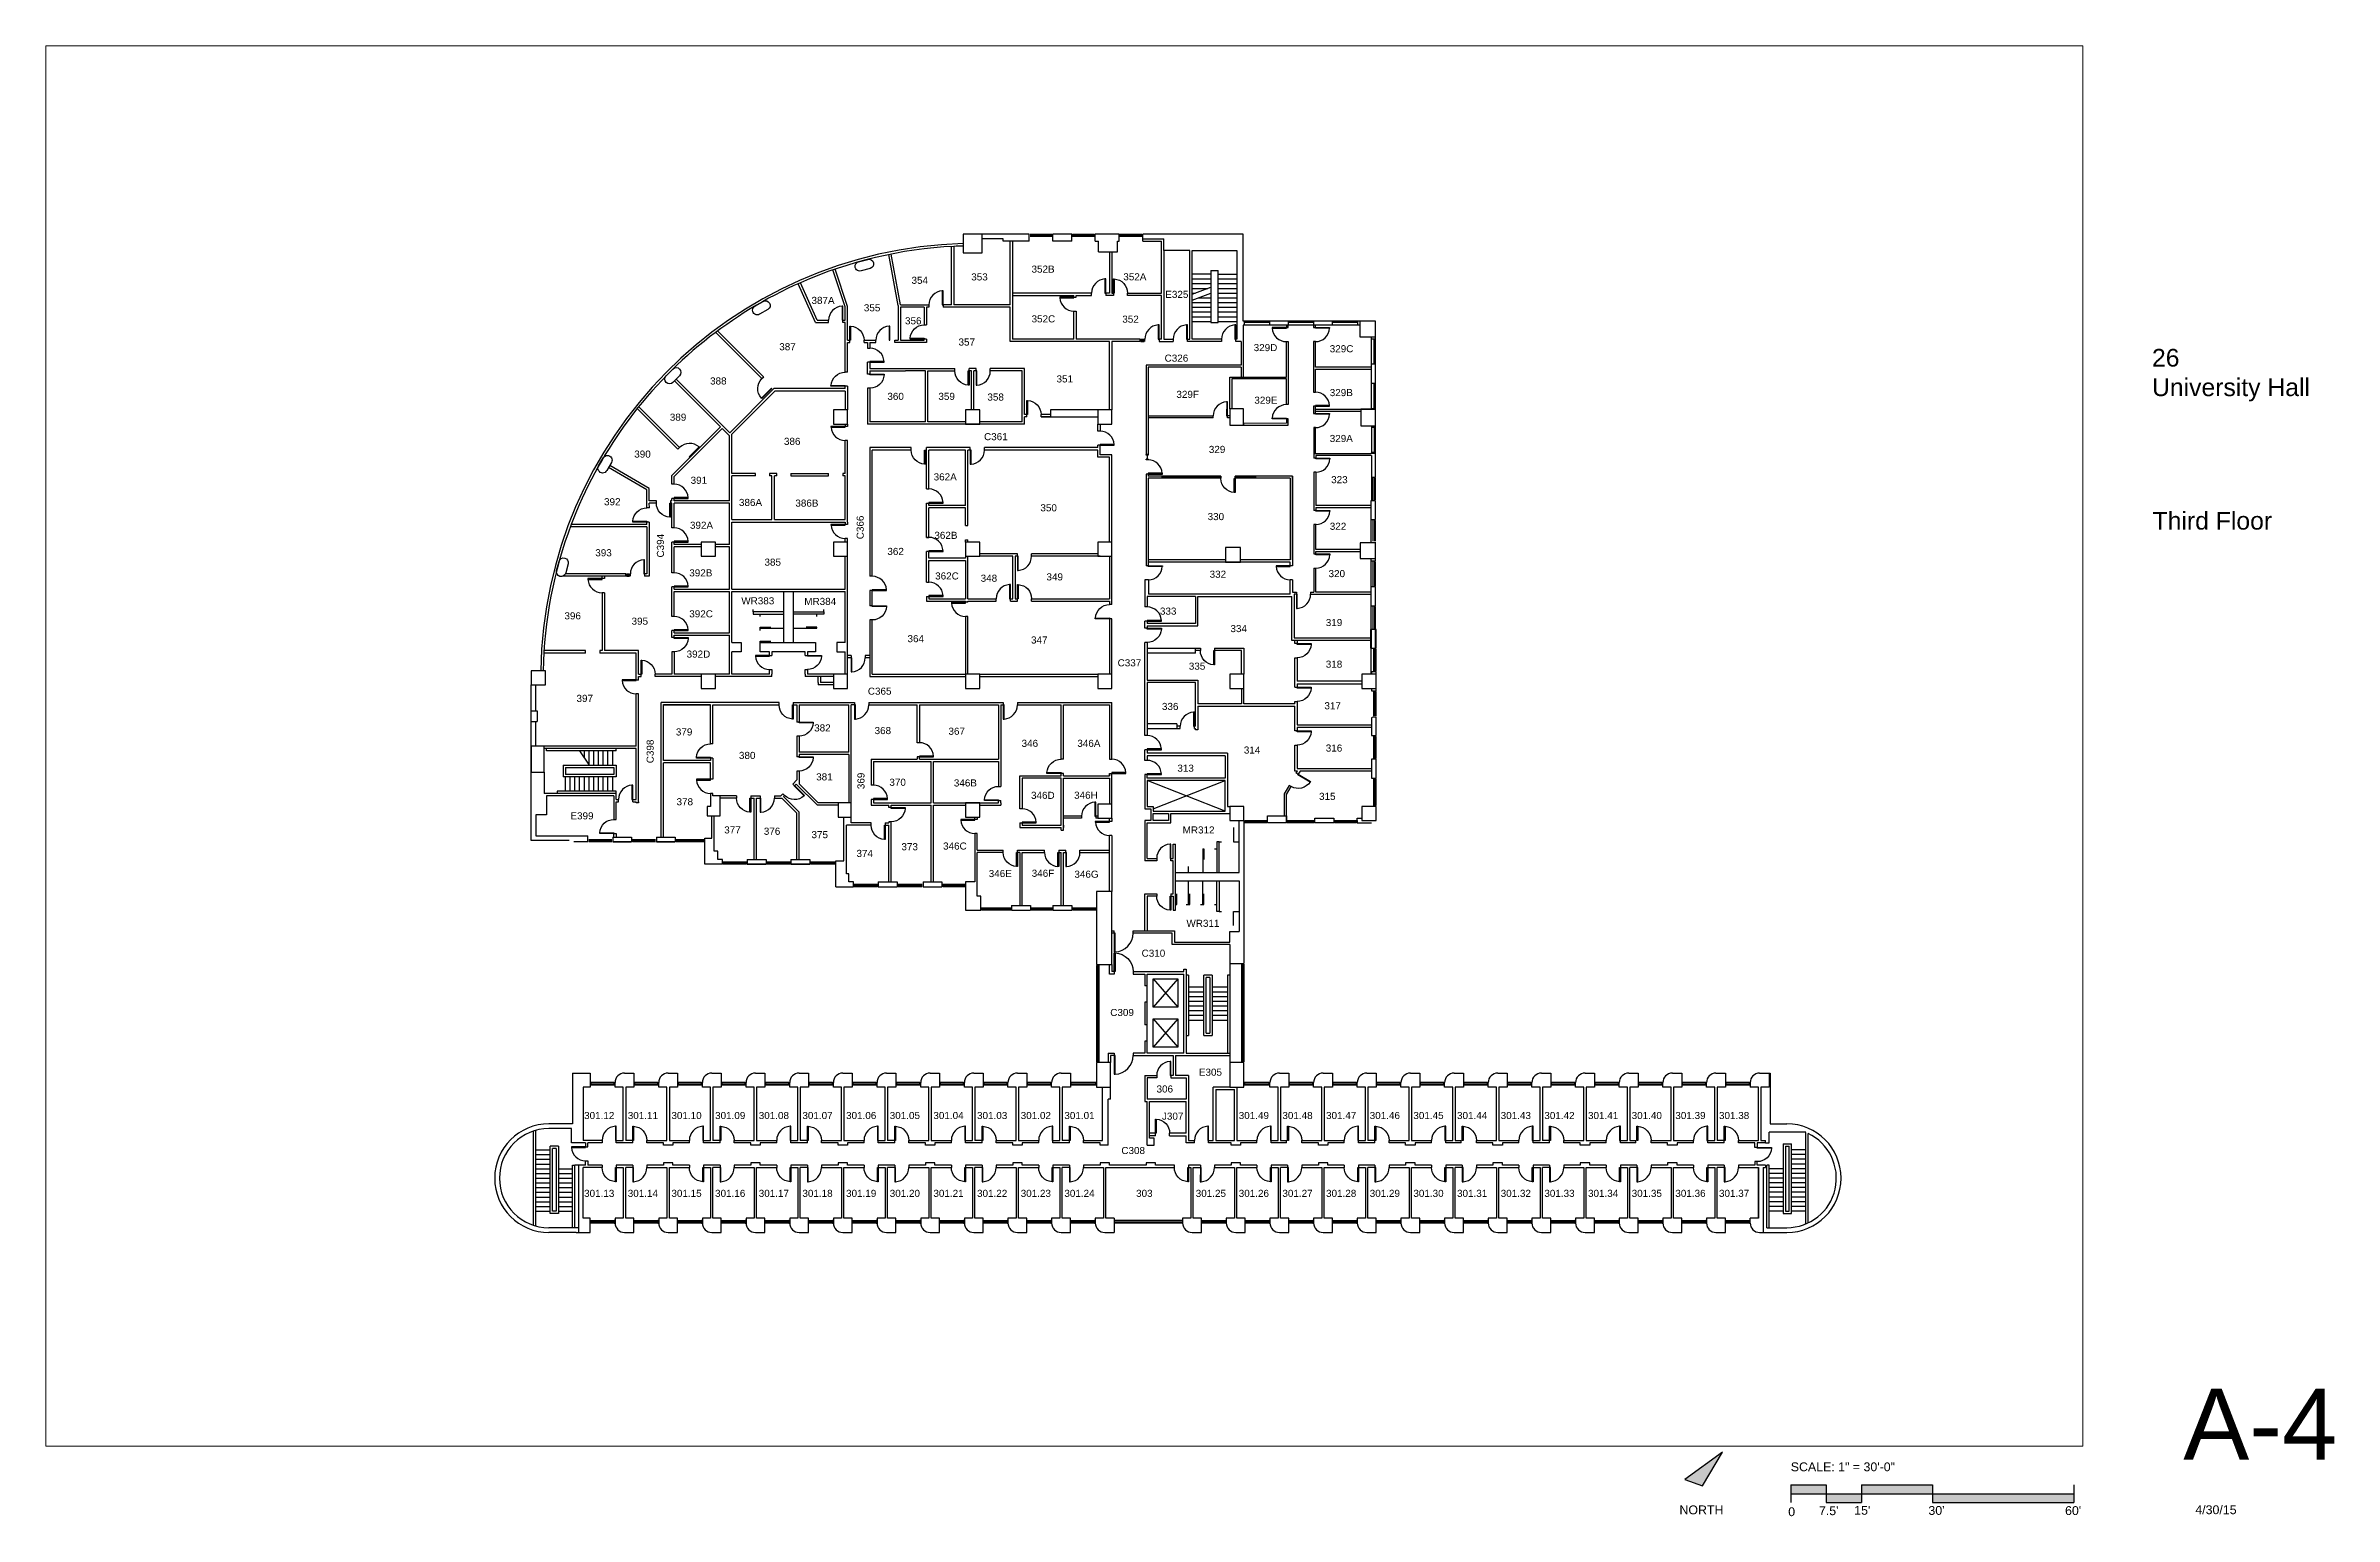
# Paper-space layout '11 x 17' of a CAD drawing. Header units: inches. Extents: x -3.9 to 12.2, y -0.9 to 9.5.
# The model-space entities are those that its viewports show. They can reach past a viewport. Long polylines and large blocks are cut down to what shows.
import ezdxf

# ---------------------------------------------------------------- set-up
doc = ezdxf.new("R2010")
doc.units = ezdxf.units.IN
doc.header["$MEASUREMENT"] = 0
doc.layers.get('DEFPOINTS').update_dxf_attribs({"linetype": 'CONTINUOUS'})
for name, color, linetype in [('A-DOOR', 4, 'CONTINUOUS'), ('A-FLOR-HRAL', 4, 'CONTINUOUS'), ('A-FLOR-STRS', 4, 'CONTINUOUS'), ('A-GLAZ', 3, 'CONTINUOUS'), ('A-PFLR-TEXT', 7, 'CONTINUOUS'), ('A-WALL', 5, 'CONTINUOUS'), ('A-WALL-JAMB', 6, 'CONTINUOUS'), ('ARCH', 7, 'CONTINUOUS'), ('M-EQPM-EVTR', 4, 'CONTINUOUS'), ('N-WALL', 5, 'CONTINUOUS'), ('P-SANR-EQPM', 5, 'CONTINUOUS'), ('S-COLS', 6, 'CONTINUOUS'), ('WALL', 7, 'CONTINUOUS')]:
    doc.layers.add(name, color=color, linetype=linetype)
doc.styles.get("Standard").update_dxf_attribs({"font": 'arial.ttf'})

psp = doc.layouts.new('11 x 17')

# ---------------------------------------------------------------- texts
at = {"layer": 'A-PFLR-TEXT', "attachment_point": 1}
for s, insert, char_height, width in [('26\\PUniversity Hall', (10.949, 7.339), 0.125, 1.21875), ('Third Floor', (10.953, 6.188), 0.125, 1.1875), ('A-4', (11.17, -0.004), 0.5, 0.4375), ('SCALE: 1" = 30\'-0" ', (8.398, -0.524), 0.0625, 0.96875), ('{\\fArial|b0|i0|c0|p34;NORTH}', (7.612, -0.828), 0.0625, 0.29353), ('{\\fArial|b0|i0|c0|p34;0}', (8.38, -0.841), 0.0625, 0.0381), ("7.5'", (8.597, -0.834), 0.0625, 0.09375), ("15'", (8.846, -0.831), 0.0625, 0.09375), ("30'", (9.37, -0.832), 0.0625, 0.09375), ("60'", (10.335, -0.833), 0.0625, 0.09375), ('4/30/15', (11.255, -0.827), 0.0625, 0.51469)]:
    psp.add_mtext(s, dxfattribs=dict(at, insert=insert, char_height=char_height, width=width))

msp = doc.modelspace()

# ---------------------------------------------------------------- texts
at = {"layer": 'A-PFLR-TEXT'}
for s, p in [('354', (-7.2, 520.3)), ('353', (144.7, 528.9)), ('352B', (297.9, 548.7)), ('352A', (531.3, 529.2)), ('387A', (-261.5, 469.2)), ('355', (-128.4, 450.4)), ('E325', (638, 484.5)), ('356', (-23.7, 417.3)), ('352C', (298, 422.2)), ('352', (528.7, 421.5)), ('387', (-343.4, 351.4)), ('357', (112.3, 363.4)), ('329D', (862.7, 349.2)), ('329C', (1056.1, 346.3)), ('C326', (636.3, 322.4)), ('388', (-519.3, 264.4)), ('360', (-68.6, 225.2)), ('359', (61.1, 225.2)), ('358', (185.7, 223.5)), ('351', (361.5, 269.6)), ('329F', (666.3, 230.3)), ('329E', (864.4, 215.5)), ('329B', (1056.1, 234.8)), ('389', (-621.7, 172.3)), ('386', (-331.5, 110.9)), ('C361', (177.2, 122.8)), ('329A', (1056.1, 118.2)), ('390', (-712.1, 78.5)), ('329', (748.7, 90.4)), ('391', (-568.8, 11.9)), ('362A', (49.1, 20.5)), ('323', (1059.7, 13.5)), ('392', (-788.9, -42.7)), ('386A', (-445.9, -44.4)), ('386B', (-302.5, -46.1)), ('350', (320.5, -58)), ('392A', (-570.5, -102.4)), ('362B', (50.9, -128)), ('330', (745.6, -80.4)), ('322', (1056.2, -105)), ('393', (-811.1, -172.3)), ('362', (-68.6, -168.9)), ('392B', (-572.2, -223.5)), ('385', (-381, -196.2)), ('362C', (52.9, -231.3)), ('348', (168.6, -237.1)), ('349', (335.9, -233.7)), ('332', (750.7, -226.9)), ('320', (1053.1, -225.4)), ('WR383', (-439.9, -294.5)), ('MR384', (-279.8, -296)), ('396', (-889.6, -332.7)), ('395', (-719, -346.3)), ('392C', (-572.2, -327.6)), ('333', (624.4, -320.7)), ('334', (803.6, -365.1)), ('319', (1046, -349.7)), ('364', (-17.4, -390.7)), ('347', (296.6, -394.1)), ('392D', (-579, -429.9)), ('C337', (516.8, -452.1)), ('335', (697.8, -460.6)), ('318', (1046, -455.5)), ('C365', (-118.2, -524.2)), ('397', (-858.9, -542.5)), ('336', (629.5, -563)), ('317', (1042.6, -561.3)), ('379', (-606.3, -627.8)), ('382', (-254.7, -617.6)), ('368', (-101.1, -624.4)), ('367', (86.7, -626.1)), ('346', (272.7, -656.8)), ('346A', (414.4, -656.8)), ('380', (-445.9, -687.5)), ('314', (837.7, -673.9)), ('316', (1046, -668.8)), ('381', (-249.6, -742.1)), ('370', (-63.5, -755.8)), ('346B', (100.4, -757.5)), ('313', (668.7, -720)), ('378', (-604.6, -805.3)), ('346D', (296.6, -789)), ('346H', (406.1, -788.7)), ('315', (1028.9, -791.6)), ('E399', (-874.3, -841.1)), ('377', (-483.4, -876.9)), ('376', (-382.7, -880.3)), ('375', (-261.5, -888.9)), ('MR312', (682.1, -877)), ('374', (-147.1, -936.6)), ('373', (-32.8, -919.6)), ('346C', (73, -917.9)), ('346E', (189.1, -987.8)), ('346F', (298.4, -987.1)), ('346G', (406.9, -989.5)), ('WR311', (691.8, -1114.3)), ('C310', (577.8, -1190.3)), ('C309', (498.1, -1341)), ('E305', (723.4, -1492.8)), ('306', (615.8, -1535.5)), ('301.12', (-839.6, -1602.9)), ('301.11', (-728.6, -1602.9)), ('301.10', (-617.6, -1602.9)), ('301.09', (-506.6, -1602.9)), ('301.08', (-395.6, -1602.9)), ('301.07', (-284.6, -1602.9)), ('301.06', (-173.6, -1602.9)), ('301.05', (-62.6, -1602.9)), ('301.04', (48.4, -1602.9)), ('301.03', (159.4, -1602.9)), ('301.02', (270.4, -1602.9)), ('301.01', (381.4, -1602.9)), ('J307', (629.5, -1604.6)), ('301.49', (824.7, -1602.9)), ('301.48', (935.7, -1602.9)), ('301.47', (1046.7, -1602.9)), ('301.46', (1157.7, -1602.9)), ('301.45', (1268.7, -1602.9)), ('301.44', (1379.7, -1602.9)), ('301.43', (1490.7, -1602.9)), ('301.42', (1601.7, -1602.9)), ('301.41', (1712.7, -1602.9)), ('301.40', (1823.7, -1602.9)), ('301.39', (1934.7, -1602.9)), ('301.38', (2045.7, -1602.9)), ('C308', (526.3, -1691.9)), ('301.13', (-839.6, -1800.8)), ('301.14', (-728.6, -1800.8)), ('301.15', (-617.6, -1800.8)), ('301.16', (-506.6, -1800.8)), ('301.17', (-395.6, -1800.8)), ('301.18', (-284.6, -1800.8)), ('301.19', (-173.6, -1800.8)), ('301.20', (-62.6, -1800.8)), ('301.21', (48.4, -1800.8)), ('301.22', (159.4, -1800.8)), ('301.23', (270.4, -1800.8)), ('301.24', (381.4, -1800.8)), ('303', (563.8, -1800.8)), ('301.25', (715.4, -1800.8)), ('301.26', (824.7, -1800.8)), ('301.27', (935.7, -1800.8)), ('301.28', (1046.7, -1800.8)), ('301.29', (1157.7, -1800.8)), ('301.30', (1268.7, -1800.8)), ('301.31', (1379.7, -1800.8)), ('301.32', (1490.7, -1800.8)), ('301.33', (1601.7, -1800.8)), ('301.34', (1712.7, -1800.8)), ('301.35', (1823.7, -1800.8)), ('301.36', (1934.7, -1800.8)), ('301.37', (2045.7, -1800.8))]:
    msp.add_text(s, height=18, dxfattribs=at).set_placement(p)
for s, p in [('C394', (-636.6, -175.4)), ('C366', (-128.7, -129)), ('C398', (-662.7, -698.5)), ('369', (-126.7, -764.3))]:
    msp.add_text(s, height=18, rotation=90, dxfattribs=at).set_placement(p)

# ---------------------------------------------------------------- blocks, each defined once
blk = doc.blocks.new('A$C3DF82993')
at = {"layer": 'A-DOOR'}
for p, q in [((36, 36), (34, 36)), ((34, 36), (34, 0)), ((36, 0), (36, 36)), ((34, 0), (36, 0))]:
    blk.add_line(p, q, dxfattribs=at)
blk.add_arc((36, 0), 36, 93.1847, 180, dxfattribs=at)

# ---------------------------------------------------------------- linework, layer by layer
at = {"layer": 'A-DOOR'}
for p, q in [((945.8, 409.4), (909.8, 409.4)), ((909.8, 409.4), (909.8, 407.4)), ((909.8, 407.4), (945.8, 407.4)), ((945.8, 407.4), (945.8, 409.4)), ((1019.8, 407.4), (1019.8, 409.4)), ((1019.8, 409.4), (1055.8, 409.4)), ((1055.8, 407.4), (1019.8, 407.4)), ((1055.8, 409.4), (1055.8, 407.4)), ((794.1, 220.7), (794, 184.7)), ((794, 184.7), (796, 184.7)), ((796.1, 220.7), (794.1, 220.7)), ((796, 184.7), (796.1, 220.7)), ((909.8, 177.2), (909.8, 179.2)), ((909.8, 179.2), (945.8, 179.2)), ((945.8, 177.2), (909.8, 177.2)), ((945.8, 179.2), (945.8, 177.2)), ((1055.8, 210.9), (1019.8, 210.9)), ((1019.8, 210.9), (1019.8, 208.9)), ((1019.8, 208.9), (1055.8, 208.9)), ((1019.8, 190.7), (1055.8, 190.7)), ((1019.8, 188.7), (1019.8, 190.7)), ((1055.8, 188.7), (1019.8, 188.7)), ((1055.8, 208.9), (1055.8, 210.9)), ((1055.8, 190.7), (1055.8, 188.7)), ((594.6, 72.8), (589.5, 72.8)), ((1020.7, 77.3), (1056.7, 77.4)), ((1020.7, 75.3), (1020.7, 77.3)), ((1056.7, 75.4), (1020.7, 75.3)), ((1056.7, 77.4), (1056.7, 75.4)), ((1020.6, -55.7), (1056.6, -55.7)), ((1020.6, -57.7), (1020.6, -55.7)), ((1056.6, -57.7), (1020.6, -57.7)), ((1056.6, -55.7), (1056.6, -57.7)), ((1020.6, -168.5), (1020.6, -166.5)), ((1020.6, -166.5), (1056.6, -166.5)), ((1056.6, -168.5), (1020.6, -168.5)), ((1056.6, -166.5), (1056.6, -168.5)), ((594.5, -196.2), (630.5, -196.2)), ((594.5, -198.2), (594.5, -196.2)), ((630.5, -198.2), (594.5, -198.2)), ((630.5, -196.2), (630.5, -198.2)), ((955.5, -196.2), (919.5, -196.2)), ((919.5, -196.2), (919.5, -198.2)), ((919.5, -198.2), (955.5, -198.2)), ((955.5, -198.2), (955.5, -196.2)), ((971.5, -268.8), (971.5, -304.8)), ((973.5, -268.8), (971.5, -268.8)), ((973.5, -304.8), (973.5, -268.8)), ((971.5, -304.8), (973.5, -304.8)), ((365.1, -961.2), (365.1, -925.2)), ((365.1, -925.2), (367.1, -925.2)), ((367.1, -925.2), (367.1, -961.2)), ((367.1, -961.2), (365.1, -961.2))]:
    msp.add_line(p, q, dxfattribs=at)
at = {"layer": 'A-DOOR', "ltscale": 22}
for p, q in [((592.1, 84.8), (592.1, 74.8)), ((630.5, 38.8), (594.5, 38.8)), ((594.5, 38.8), (594.5, 36.8)), ((594.5, 36.8), (630.5, 36.8)), ((630.5, 36.8), (630.5, 38.8))]:
    msp.add_line(p, q, dxfattribs=at)
at = {"layer": 'A-DOOR'}
for centre, radius, start, end in [((945.8, 409.4), 36, 183.15304, 269.9683), ((1019.8, 409.4), 36, 270.0317, 356.84696), ((1019.8, 208.9), 36, 3.15304, 89.9683), ((796, 184.7), 36, 93.16889, 179.98415), ((945.8, 177.1), 36.1, 90.06685, 176.69439), ((1019.8, 190.7), 36, 270.0317, 356.84696), ((1020.6, 77.4), 36.1, 269.87379, 356.69292), ((1020.6, -55.7), 36, 270.01585, 356.83111), ((1020.6, -166.5), 36, 270.01585, 356.83111), ((594.5, -196.2), 36, 271.64873, 356.81387), ((955.5, -196.2), 36, 183.16889, 269.98415), ((971.5, -268.8), 36, 273.16889, 359.98415), ((367.1, -925.2), 36, 180.01585, 266.83111)]:
    msp.add_arc(centre, radius, start, end, dxfattribs=at)
at = {"layer": 'A-DOOR', "ltscale": 22}
msp.add_arc((594.5, 36.8), 36, 3.16889, 89.98415, dxfattribs=at)
at = {"layer": 'A-FLOR-HRAL'}
for p, q in [((754.1, 553.8), (754.1, 421.8)), ((754.1, 553.8), (772.1, 553.8)), ((772.1, 421.8), (772.1, 553.8)), ((754.1, 421.8), (772.1, 421.8)), ((-934.9, -667.2), (-934.9, -661.2)), ((-757.9, -667.2), (-934.9, -667.2)), ((-757.9, -667.2), (-757.9, -661.2)), ((-892.9, -703.2), (-757.9, -703.2)), ((-892.9, -703.2), (-892.9, -733.2)), ((-757.9, -733.2), (-892.9, -733.2)), ((-886.9, -709.2), (-763.9, -709.2)), ((-886.9, -709.2), (-886.9, -727.2)), ((-763.9, -727.2), (-886.9, -727.2)), ((-763.9, -709.2), (-763.9, -727.2)), ((-757.9, -703.2), (-757.9, -733.2)), ((-757.9, -769.2), (-907.9, -769.2)), ((-907.9, -769.2), (-907.9, -775.2)), ((-757.9, -775.2), (-757.9, -769.2)), ((697.1, -1237.2), (691.1, -1237.2)), ((697.1, -1237.2), (697.1, -1390.2)), ((736.1, -1390.2), (736.1, -1237.2)), ((757.1, -1237.2), (736.1, -1237.2)), ((742.1, -1384.2), (742.1, -1243.2)), ((751.1, -1243.2), (742.1, -1243.2)), ((751.1, -1243.2), (751.1, -1384.2)), ((757.1, -1237.2), (757.1, -1390.2)), ((796.1, -1237.2), (796.1, -1435.2)), ((802.1, -1237.2), (796.1, -1237.2)), ((691.1, -1390.2), (697.1, -1390.2)), ((736.1, -1390.2), (757.1, -1390.2)), ((742.1, -1384.2), (751.1, -1384.2)), ((-904.9, -1672.2), (-925.9, -1672.2)), ((-925.9, -1843.2), (-925.9, -1672.2)), ((-919.9, -1837.2), (-919.9, -1678.2)), ((-910.9, -1678.2), (-919.9, -1678.2)), ((-910.9, -1678.2), (-910.9, -1837.2)), ((-904.9, -1672.2), (-904.9, -1843.2)), ((2209.1, -1666.2), (2209.1, -1843.2)), ((2209.1, -1666.2), (2230.1, -1666.2)), ((2215.1, -1672.2), (2215.1, -1837.2)), ((2215.1, -1672.2), (2224.1, -1672.2)), ((2224.1, -1837.2), (2224.1, -1672.2)), ((2230.1, -1843.2), (2230.1, -1666.2)), ((-868.9, -1879.2), (-868.9, -1720.2)), ((-868.9, -1720.2), (-862.9, -1720.2)), ((-862.9, -1879.2), (-862.9, -1720.2)), ((2167.1, -1879.2), (2167.1, -1720.2)), ((2173.1, -1720.2), (2167.1, -1720.2)), ((2173.1, -1879.2), (2173.1, -1720.2)), ((-904.9, -1843.2), (-925.9, -1843.2)), ((-910.9, -1837.2), (-919.9, -1837.2)), ((2209.1, -1843.2), (2230.1, -1843.2)), ((2215.1, -1837.2), (2224.1, -1837.2))]:
    msp.add_line(p, q, dxfattribs=at)
at = {"layer": 'A-FLOR-STRS'}
for p, q in [((754.1, 544.8), (706.1, 544.8)), ((706.1, 532.8), (754.1, 532.8)), ((772.1, 544.8), (820.1, 544.8)), ((772.1, 532.8), (820.1, 532.8)), ((706.1, 520.8), (754.1, 520.8)), ((706.1, 493.8), (754.1, 511.8)), ((706.1, 508.8), (746.1, 508.8)), ((706.1, 478.8), (754.1, 496.8)), ((706.1, 496.8), (714.1, 496.8)), ((706.1, 472.8), (754.1, 472.8)), ((722.1, 484.8), (754.1, 484.8)), ((772.1, 520.8), (820.1, 520.8)), ((772.1, 508.8), (820.1, 508.8)), ((772.1, 496.8), (820.1, 496.8)), ((772.1, 484.8), (820.1, 484.8)), ((772.1, 472.8), (820.1, 472.8)), ((706.1, 460.8), (754.1, 460.8)), ((706.1, 448.8), (754.1, 448.8)), ((706.1, 436.8), (754.1, 436.8)), ((706.1, 424.8), (754.1, 424.8)), ((772.1, 460.8), (820.1, 460.8)), ((772.1, 448.8), (820.1, 448.8)), ((772.1, 436.8), (820.1, 436.8)), ((772.1, 424.8), (820.1, 424.8)), ((-850.9, -667.2), (-826.9, -703.2)), ((-838.9, -683.5), (-838.9, -667.2)), ((-826.9, -703.2), (-826.9, -667.2)), ((-814.9, -703.2), (-814.9, -667.2)), ((-802.9, -703.2), (-802.9, -667.2)), ((-790.9, -703.2), (-790.9, -667.2)), ((-778.9, -703.2), (-778.9, -667.2)), ((-766.9, -703.2), (-766.9, -667.2)), ((-886.9, -769.2), (-886.9, -733.2)), ((-874.9, -769.2), (-874.9, -733.2)), ((-862.9, -769.2), (-862.9, -733.2)), ((-850.9, -769.2), (-850.9, -733.2)), ((-838.9, -769.2), (-838.9, -733.2)), ((-826.9, -769.2), (-826.9, -733.2)), ((-814.9, -769.2), (-814.9, -733.2)), ((-802.9, -769.2), (-802.9, -733.2)), ((-790.9, -769.2), (-790.9, -733.2)), ((-778.9, -769.2), (-778.9, -733.2)), ((-766.9, -769.2), (-766.9, -733.2)), ((802.1, -1207.2), (802.1, -1435.2)), ((697.1, -1267.2), (736.1, -1267.2)), ((697.1, -1279.2), (736.1, -1279.2)), ((757.1, -1267.2), (796.1, -1267.2)), ((757.1, -1279.2), (796.1, -1279.2)), ((697.1, -1291.2), (736.1, -1291.2)), ((697.1, -1303.2), (736.1, -1303.2)), ((697.1, -1315.2), (736.1, -1315.2)), ((697.1, -1327.2), (736.1, -1327.2)), ((757.1, -1291.2), (796.1, -1291.2)), ((757.1, -1303.2), (796.1, -1303.2)), ((757.1, -1315.2), (796.1, -1315.2)), ((757.1, -1327.2), (796.1, -1327.2)), ((697.1, -1339.2), (736.1, -1339.2)), ((697.1, -1351.2), (736.1, -1351.2)), ((757.1, -1339.2), (796.1, -1339.2)), ((757.1, -1351.2), (796.1, -1351.2)), ((-961.9, -1681.2), (-925.9, -1681.2)), ((2266.1, -1681.2), (2230.1, -1681.2)), ((-961.9, -1693.2), (-925.9, -1693.2)), ((-961.9, -1705.2), (-925.9, -1705.2)), ((-961.9, -1717.2), (-925.9, -1717.2)), ((-961.9, -1729.2), (-925.9, -1729.2)), ((-961.9, -1741.2), (-925.9, -1741.2)), ((-904.9, -1729.2), (-868.9, -1729.2)), ((-904.9, -1741.2), (-868.9, -1741.2)), ((2209.1, -1729.2), (2173.1, -1729.2)), ((2209.1, -1741.2), (2173.1, -1741.2)), ((2266.1, -1693.2), (2230.1, -1693.2)), ((2266.1, -1705.2), (2230.1, -1705.2)), ((2266.1, -1717.2), (2230.1, -1717.2)), ((2266.1, -1729.2), (2230.1, -1729.2)), ((2266.1, -1741.2), (2230.1, -1741.2)), ((-961.9, -1753.2), (-925.9, -1753.2)), ((-961.9, -1765.2), (-925.9, -1765.2)), ((-961.9, -1777.2), (-925.9, -1777.2)), ((-961.9, -1789.2), (-925.9, -1789.2)), ((-961.9, -1801.2), (-925.9, -1801.2)), ((-904.9, -1753.2), (-868.9, -1753.2)), ((-904.9, -1765.2), (-868.9, -1765.2)), ((-904.9, -1777.2), (-868.9, -1777.2)), ((-904.9, -1789.2), (-868.9, -1789.2)), ((-904.9, -1801.2), (-868.9, -1801.2)), ((2209.1, -1753.2), (2173.1, -1753.2)), ((2209.1, -1765.2), (2173.1, -1765.2)), ((2209.1, -1777.2), (2173.1, -1777.2)), ((2209.1, -1789.2), (2173.1, -1789.2)), ((2209.1, -1801.2), (2173.1, -1801.2)), ((2266.1, -1753.2), (2230.1, -1753.2)), ((2266.1, -1765.2), (2230.1, -1765.2)), ((2266.1, -1777.2), (2230.1, -1777.2)), ((2266.1, -1789.2), (2230.1, -1789.2)), ((2266.1, -1801.2), (2230.1, -1801.2)), ((-961.9, -1813.2), (-925.9, -1813.2)), ((-961.9, -1825.2), (-925.9, -1825.2)), ((-961.9, -1837.2), (-925.9, -1837.2)), ((-904.9, -1813.2), (-868.9, -1813.2)), ((-904.9, -1825.2), (-868.9, -1825.2)), ((-904.9, -1837.2), (-868.9, -1837.2)), ((2209.1, -1813.2), (2173.1, -1813.2)), ((2209.1, -1825.2), (2173.1, -1825.2)), ((2209.1, -1837.2), (2173.1, -1837.2)), ((2266.1, -1813.2), (2230.1, -1813.2)), ((2266.1, -1825.2), (2230.1, -1825.2)), ((2266.1, -1837.2), (2230.1, -1837.2))]:
    msp.add_line(p, q, dxfattribs=at)
at = {"layer": 'A-GLAZ'}
for p, q in [((294.1, 646.8), (350.1, 646.8)), ((294.1, 643.8), (350.1, 643.8)), ((350.1, 640.8), (294.1, 640.8)), ((402.1, 646.8), (458.1, 646.8)), ((402.1, 643.8), (458.1, 643.8)), ((458.1, 640.8), (402.1, 640.8)), ((522.6, 646.8), (578.6, 646.8)), ((522.6, 643.8), (578.6, 643.8)), ((578.6, 640.8), (522.6, 640.8)), ((902.8, 421.9), (838.8, 421.9)), ((1014.8, 421.9), (950.8, 421.9)), ((1126.3, 421.9), (1062.3, 421.9)), ((576.1, 379.8), (584.1, 379.8)), ((576.1, 376.8), (584.1, 376.8)), ((576.1, 373.8), (584.1, 373.8)), ((1168.8, 315.9), (1168.8, 379.9)), ((1168.8, 203.5), (1168.8, 267.5)), ((1017.6, 140), (1017.6, 108)), ((1168.8, 155.3), (1168.8, 91.3)), ((679.2, 28.9), (631.5, 28.9)), ((727.9, 28.9), (681.2, 28.9)), ((777.5, 28.9), (729.9, 28.9)), ((817.5, 28.9), (865.5, 28.9)), ((1169.5, 26.8), (1169.5, -29.2)), ((1169.5, -81.2), (1169.5, -134.2)), ((-731.9, -217.2), (-723.9, -217.2)), ((-731.9, -220.2), (-723.9, -220.2)), ((-731.9, -223.2), (-723.9, -223.2)), ((1166.5, -248.2), (1166.5, -186.2)), ((1169.5, -186.2), (1169.5, -248.2)), ((1172.5, -248.2), (1172.5, -186.2)), ((1166.5, -356.2), (1166.5, -300.2)), ((1169.5, -300.2), (1169.5, -356.2)), ((1172.5, -356.2), (1172.5, -300.2)), ((1168.1, -464.2), (1168.1, -408.2)), ((1171.1, -408.2), (1171.1, -464.2)), ((1174.1, -464.2), (1174.1, -408.2)), ((1168.1, -578.2), (1168.1, -516.2)), ((1171.1, -516.2), (1171.1, -578.2)), ((1174.1, -578.2), (1174.1, -516.2)), ((1168.1, -686.2), (1168.1, -630.2)), ((1171.1, -630.2), (1171.1, -686.2)), ((1174.1, -686.2), (1174.1, -630.2)), ((1168.1, -806.2), (1168.1, -738.2)), ((1171.1, -738.2), (1171.1, -806.2)), ((1174.1, -806.2), (1174.1, -738.2)), ((840.1, -844.2), (896.1, -844.2)), ((840.1, -847.2), (896.1, -847.2)), ((896.1, -850.2), (840.1, -850.2)), ((948.1, -844.2), (1016.1, -844.2)), ((948.1, -847.2), (1016.1, -847.2)), ((1016.1, -850.2), (948.1, -850.2)), ((1068.1, -844.2), (1124.1, -844.2)), ((1068.1, -847.2), (1124.1, -847.2)), ((1124.1, -850.2), (1068.1, -850.2)), ((-827.9, -892.2), (-768.9, -892.2)), ((-827.9, -895.2), (-768.9, -895.2)), ((-768.9, -898.2), (-827.9, -898.2)), ((-716.9, -892.2), (-657.9, -892.2)), ((-716.9, -895.2), (-657.9, -895.2)), ((-657.9, -898.2), (-716.9, -898.2)), ((-605.9, -892.2), (-534.9, -892.2)), ((-605.9, -895.2), (-534.9, -895.2)), ((-534.9, -898.2), (-605.9, -898.2)), ((-485.9, -949.2), (-426.9, -949.2)), ((-485.9, -952.2), (-426.9, -952.2)), ((-426.9, -955.2), (-485.9, -955.2)), ((-374.9, -949.2), (-315.9, -949.2)), ((-374.9, -952.2), (-315.9, -952.2)), ((-315.9, -955.2), (-374.9, -955.2)), ((-263.9, -949.2), (-201.9, -949.2)), ((-263.9, -952.2), (-201.9, -952.2)), ((-201.9, -955.2), (-263.9, -955.2)), ((-152.9, -1006.2), (-93.9, -1006.2)), ((-152.9, -1009.2), (-93.9, -1009.2)), ((-93.9, -1012.2), (-152.9, -1012.2)), ((-41.9, -1006.2), (20.1, -1006.2)), ((-41.9, -1009.2), (20.1, -1009.2)), ((20.1, -1012.2), (-41.9, -1012.2)), ((72.1, -1006.2), (128.1, -1006.2)), ((72.1, -1009.2), (128.1, -1009.2)), ((128.1, -1012.2), (72.1, -1012.2)), ((171.1, -1066.2), (245.1, -1066.2)), ((171.1, -1069.2), (245.1, -1069.2)), ((245.1, -1072.2), (171.1, -1072.2)), ((297.1, -1066.2), (350.1, -1066.2)), ((297.1, -1069.2), (350.1, -1069.2)), ((350.1, -1072.2), (297.1, -1072.2)), ((402.1, -1066.2), (461.1, -1066.2)), ((402.1, -1069.2), (461.1, -1069.2)), ((461.1, -1072.2), (402.1, -1072.2)), ((463.1, -1212.2), (463.1, -1457.2)), ((466.1, -1212.2), (466.1, -1457.2)), ((469.1, -1212.2), (469.1, -1457.2)), ((832.1, -1209.2), (832.1, -1457.2)), ((835.1, -1457.2), (835.1, -1209.2)), ((838.1, -1209.2), (838.1, -1457.2)), ((-762.9, -1510.2), (-821.9, -1510.2)), ((-651.9, -1510.2), (-710.9, -1510.2)), ((-540.9, -1510.2), (-599.9, -1510.2)), ((-429.9, -1510.2), (-488.9, -1510.2)), ((-318.9, -1510.2), (-377.9, -1510.2)), ((-207.9, -1510.2), (-266.9, -1510.2)), ((-96.9, -1510.2), (-155.9, -1510.2)), ((14.1, -1510.2), (-44.9, -1510.2)), ((125.1, -1510.2), (66.1, -1510.2)), ((236.1, -1510.2), (177.1, -1510.2)), ((347.1, -1510.2), (288.1, -1510.2)), ((461.1, -1510.2), (399.1, -1510.2)), ((902.1, -1510.2), (840.1, -1510.2)), ((1013.1, -1510.2), (954.1, -1510.2)), ((1124.1, -1510.2), (1065.1, -1510.2)), ((1235.1, -1510.2), (1176.1, -1510.2)), ((1346.1, -1510.2), (1287.1, -1510.2)), ((1457.1, -1510.2), (1398.1, -1510.2)), ((1568.1, -1510.2), (1509.1, -1510.2)), ((1679.1, -1510.2), (1620.1, -1510.2)), ((1790.1, -1510.2), (1731.1, -1510.2)), ((1901.1, -1510.2), (1842.1, -1510.2)), ((2012.1, -1510.2), (1953.1, -1510.2)), ((2123.1, -1510.2), (2064.1, -1510.2)), ((-821.9, -1513.2), (-762.9, -1513.2)), ((-821.9, -1516.2), (-762.9, -1516.2)), ((-710.9, -1513.2), (-651.9, -1513.2)), ((-710.9, -1516.2), (-651.9, -1516.2)), ((-599.9, -1513.2), (-540.9, -1513.2)), ((-599.9, -1516.2), (-540.9, -1516.2)), ((-488.9, -1513.2), (-429.9, -1513.2)), ((-488.9, -1516.2), (-429.9, -1516.2)), ((-377.9, -1513.2), (-318.9, -1513.2)), ((-377.9, -1516.2), (-318.9, -1516.2)), ((-266.9, -1513.2), (-207.9, -1513.2)), ((-266.9, -1516.2), (-207.9, -1516.2)), ((-155.9, -1513.2), (-96.9, -1513.2)), ((-155.9, -1516.2), (-96.9, -1516.2)), ((-44.9, -1513.2), (14.1, -1513.2)), ((-44.9, -1516.2), (14.1, -1516.2)), ((66.1, -1513.2), (125.1, -1513.2)), ((66.1, -1516.2), (125.1, -1516.2)), ((177.1, -1513.2), (236.1, -1513.2)), ((177.1, -1516.2), (236.1, -1516.2)), ((288.1, -1513.2), (347.1, -1513.2)), ((288.1, -1516.2), (347.1, -1516.2)), ((399.1, -1513.2), (461.1, -1513.2)), ((399.1, -1516.2), (461.1, -1516.2)), ((840.1, -1513.2), (902.1, -1513.2)), ((840.1, -1516.2), (902.1, -1516.2)), ((954.1, -1513.2), (1013.1, -1513.2)), ((954.1, -1516.2), (1013.1, -1516.2)), ((1065.1, -1513.2), (1124.1, -1513.2)), ((1065.1, -1516.2), (1124.1, -1516.2)), ((1176.1, -1513.2), (1235.1, -1513.2)), ((1176.1, -1516.2), (1235.1, -1516.2)), ((1287.1, -1513.2), (1346.1, -1513.2)), ((1287.1, -1516.2), (1346.1, -1516.2)), ((1398.1, -1513.2), (1457.1, -1513.2)), ((1398.1, -1516.2), (1457.1, -1516.2)), ((1509.1, -1513.2), (1568.1, -1513.2)), ((1509.1, -1516.2), (1568.1, -1516.2)), ((1620.1, -1513.2), (1679.1, -1513.2)), ((1620.1, -1516.2), (1679.1, -1516.2)), ((1731.1, -1513.2), (1790.1, -1513.2)), ((1731.1, -1516.2), (1790.1, -1516.2)), ((1842.1, -1513.2), (1901.1, -1513.2)), ((1842.1, -1516.2), (1901.1, -1516.2)), ((1953.1, -1513.2), (2012.1, -1513.2)), ((1953.1, -1516.2), (2012.1, -1516.2)), ((2064.1, -1513.2), (2123.1, -1513.2)), ((2064.1, -1516.2), (2123.1, -1516.2)), ((-821.9, -1861.2), (-762.9, -1861.2)), ((-710.9, -1861.2), (-651.9, -1861.2)), ((-599.9, -1861.2), (-540.9, -1861.2)), ((-488.9, -1861.2), (-429.9, -1861.2)), ((-377.9, -1861.2), (-318.9, -1861.2)), ((-266.9, -1861.2), (-207.9, -1861.2)), ((-155.9, -1861.2), (-96.9, -1861.2)), ((-44.9, -1861.2), (14.1, -1861.2)), ((66.1, -1861.2), (125.1, -1861.2)), ((177.1, -1861.2), (236.1, -1861.2)), ((288.1, -1861.2), (347.1, -1861.2)), ((399.1, -1861.2), (458.1, -1861.2)), ((680.1, -1861.2), (510.1, -1861.2)), ((732.1, -1861.2), (791.1, -1861.2)), ((843.1, -1861.2), (902.1, -1861.2)), ((954.1, -1861.2), (1013.1, -1861.2)), ((1065.1, -1861.2), (1124.1, -1861.2)), ((1176.1, -1861.2), (1235.1, -1861.2)), ((1287.1, -1861.2), (1346.1, -1861.2)), ((1398.1, -1861.2), (1457.1, -1861.2)), ((1509.1, -1861.2), (1568.1, -1861.2)), ((1620.1, -1861.2), (1679.1, -1861.2)), ((1731.1, -1861.2), (1790.1, -1861.2)), ((1842.1, -1861.2), (1901.1, -1861.2)), ((1953.1, -1861.2), (2012.1, -1861.2)), ((2064.1, -1861.2), (2123.1, -1861.2)), ((-821.9, -1864.2), (-762.9, -1864.2)), ((-762.9, -1867.2), (-821.9, -1867.2)), ((-710.9, -1864.2), (-651.9, -1864.2)), ((-651.9, -1867.2), (-710.9, -1867.2)), ((-599.9, -1864.2), (-540.9, -1864.2)), ((-540.9, -1867.2), (-599.9, -1867.2)), ((-488.9, -1864.2), (-429.9, -1864.2)), ((-429.9, -1867.2), (-488.9, -1867.2)), ((-377.9, -1864.2), (-318.9, -1864.2)), ((-318.9, -1867.2), (-377.9, -1867.2)), ((-266.9, -1864.2), (-207.9, -1864.2)), ((-207.9, -1867.2), (-266.9, -1867.2)), ((-155.9, -1864.2), (-96.9, -1864.2)), ((-96.9, -1867.2), (-155.9, -1867.2)), ((-44.9, -1864.2), (14.1, -1864.2)), ((14.1, -1867.2), (-44.9, -1867.2)), ((66.1, -1864.2), (125.1, -1864.2)), ((125.1, -1867.2), (66.1, -1867.2)), ((177.1, -1864.2), (236.1, -1864.2)), ((236.1, -1867.2), (177.1, -1867.2)), ((288.1, -1864.2), (347.1, -1864.2)), ((347.1, -1867.2), (288.1, -1867.2)), ((399.1, -1864.2), (458.1, -1864.2)), ((458.1, -1867.2), (399.1, -1867.2)), ((510.1, -1864.2), (680.1, -1864.2)), ((680.1, -1867.2), (510.1, -1867.2)), ((732.1, -1864.2), (791.1, -1864.2)), ((791.1, -1867.2), (732.1, -1867.2)), ((843.1, -1864.2), (902.1, -1864.2)), ((902.1, -1867.2), (843.1, -1867.2)), ((954.1, -1864.2), (1013.1, -1864.2)), ((1013.1, -1867.2), (954.1, -1867.2)), ((1065.1, -1864.2), (1124.1, -1864.2)), ((1124.1, -1867.2), (1065.1, -1867.2)), ((1176.1, -1864.2), (1235.1, -1864.2)), ((1235.1, -1867.2), (1176.1, -1867.2)), ((1287.1, -1864.2), (1346.1, -1864.2)), ((1346.1, -1867.2), (1287.1, -1867.2)), ((1398.1, -1864.2), (1457.1, -1864.2)), ((1457.1, -1867.2), (1398.1, -1867.2)), ((1509.1, -1864.2), (1568.1, -1864.2)), ((1568.1, -1867.2), (1509.1, -1867.2)), ((1620.1, -1864.2), (1679.1, -1864.2)), ((1679.1, -1867.2), (1620.1, -1867.2)), ((1731.1, -1864.2), (1790.1, -1864.2)), ((1790.1, -1867.2), (1731.1, -1867.2)), ((1842.1, -1864.2), (1901.1, -1864.2)), ((1901.1, -1867.2), (1842.1, -1867.2)), ((1953.1, -1864.2), (2012.1, -1864.2)), ((2012.1, -1867.2), (1953.1, -1867.2)), ((2064.1, -1864.2), (2123.1, -1864.2)), ((2123.1, -1867.2), (2064.1, -1867.2))]:
    msp.add_line(p, q, dxfattribs=at)
for centre, radius, start, end in [((154.1, -481.2), 1104, 91.55793, 179.07551), ((154.1, -481.2), 1098, 92.81896, 113.84345), ((157.6, -561.3), 1178.1, 91.62929, 92.79736), ((154.1, -481.2), 1098, 113.84345, 128.84345), ((154.1, -481.2), 1098, 128.84345, 144.15655), ((154.1, -481.2), 1098, 144.15655, 159.19483), ((154.1, -481.2), 1098, 159.19483, 179.06068)]:
    msp.add_arc(centre, radius, start, end, dxfattribs=at)
at = {"layer": 'A-WALL'}
for p, q in [((292.1, 646.8), (172.1, 646.8)), ((292.1, 628.8), (292.1, 646.8)), ((352.1, 628.8), (352.1, 646.8)), ((400.1, 646.8), (352.1, 646.8)), ((400.1, 628.8), (400.1, 646.8)), ((460.1, 628.8), (460.1, 646.8)), ((520.6, 646.8), (460.1, 646.8)), ((520.6, 628.8), (520.6, 646.8)), ((836.3, 646.8), (580.6, 646.8)), ((580.6, 628.8), (580.6, 646.8)), ((836.3, 425.7), (836.3, 646.8)), ((-40.9, 464.8), (-65.2, 594.7)), ((-35.1, 466.8), (-59.3, 595.9)), ((94.1, 466.8), (94.1, 615.2)), ((100.1, 615.5), (100.1, 466.8)), ((225.6, 634.8), (172.1, 634.8)), ((225.6, 628.8), (225.6, 634.8)), ((292.1, 628.8), (225.6, 628.8)), ((243.6, 466.8), (243.6, 628.8)), ((249.6, 628.8), (249.6, 379.8)), ((400.1, 628.8), (352.1, 628.8)), ((460.1, 628.8), (468.6, 628.8)), ((468.6, 601.8), (468.6, 628.8)), ((468.6, 601.8), (516.6, 601.8)), ((516.6, 601.8), (516.6, 628.8)), ((516.6, 628.8), (520.6, 628.8)), ((628.1, 496.8), (628.1, 604.8)), ((634.1, 604.8), (634.1, 379.8)), ((700.1, 604.8), (634.1, 604.8)), ((700.1, 379.8), (700.1, 604.8)), ((700.1, 604.8), (700.1, 604.8)), ((706.1, 379.8), (706.1, 604.8)), ((706.1, 604.8), (820.1, 604.8)), ((820.1, 604.8), (820.1, 379.8)), ((-175.9, 461.4), (-207.1, 555.7)), ((-169.9, 462.4), (-201.4, 557.6)), ((-251.2, 421.8), (-295.2, 520.6)), ((-247.3, 427.8), (-289.7, 523.1)), ((-35.1, 466.8), (37.1, 466.8)), ((37.1, 466.8), (37.1, 460.8)), ((94.1, 466.8), (73.1, 466.8)), ((73.1, 466.8), (73.1, 460.8)), ((243.6, 466.8), (100.1, 466.8)), ((628.1, 379.8), (628.1, 490.8)), ((-251.2, 421.8), (-217.9, 421.8)), ((-247.3, 427.8), (-217.9, 427.8)), ((-217.9, 421.8), (-217.9, 427.8)), ((-181.9, 427.8), (-175.9, 427.8)), ((-181.9, 421.8), (-181.9, 427.8)), ((-175.9, 421.8), (-181.9, 421.8)), ((-175.9, 427.8), (-175.9, 461.4)), ((-175.9, 295.8), (-175.9, 421.8)), ((-169.9, 376.8), (-169.9, 462.4)), ((-40.9, 464.8), (-40.9, 376.8)), ((25.1, 460.8), (-34.9, 460.8)), ((-34.9, 460.8), (-34.9, 376.8)), ((25.1, 460.8), (25.1, 415.8)), ((25.1, 415.8), (31.1, 415.8)), ((31.1, 460.8), (31.1, 415.8)), ((37.1, 460.8), (31.1, 460.8)), ((243.6, 460.8), (73.1, 460.8)), ((243.6, 373.8), (243.6, 460.8)), ((1172.5, 425.7), (836.3, 425.7)), ((1132.8, 415.4), (836.3, 415.4)), ((836.3, 415.4), (836.3, 283.4)), ((838.8, 425.7), (838.8, 415.4)), ((902.8, 425.7), (902.8, 415.4)), ((950.8, 409.4), (945.8, 409.4)), ((950.8, 425.7), (950.8, 415.4)), ((1014.8, 425.7), (1014.8, 415.4)), ((1062.3, 425.7), (1062.3, 415.4)), ((1126.3, 425.7), (1126.3, 415.4)), ((1172.5, 89.3), (1172.5, 425.7)), ((-505, 396.9), (-387.4, 279.3)), ((-500.2, 400.6), (-383.1, 283.5)), ((-169.9, 376.8), (-163.9, 376.8)), ((-169.9, 295.8), (-169.9, 370.8)), ((-169.9, 370.8), (-163.9, 370.8)), ((-163.9, 370.8), (-163.9, 376.8)), ((-127.9, 376.8), (-97.9, 376.8)), ((-127.9, 370.8), (-127.9, 376.8)), ((-127.9, 370.8), (-118.9, 370.8)), ((-118.9, 370.8), (-118.9, 356.8)), ((-118.9, 356.8), (-112.9, 356.8)), ((-112.9, 370.8), (-97.9, 370.8)), ((-112.9, 370.8), (-112.9, 356.8)), ((-97.9, 370.8), (-97.9, 376.8)), ((-49.9, 376.8), (-40.9, 376.8)), ((-49.9, 370.8), (-49.9, 376.8)), ((31.1, 370.8), (-49.9, 370.8)), ((-34.9, 376.8), (25.1, 376.8)), ((31.1, 379.8), (25.1, 379.8)), ((25.1, 376.8), (25.1, 379.8)), ((31.1, 379.8), (31.1, 370.8)), ((496.1, 373.8), (243.6, 373.8)), ((405.6, 379.8), (249.6, 379.8)), ((574.1, 379.8), (411.6, 379.8)), ((496.1, 199.8), (496.1, 373.8)), ((502.1, 373.8), (502.1, 199.8)), ((574.1, 373.8), (502.1, 373.8)), ((574.1, 373.8), (574.1, 379.8)), ((628.1, 379.8), (622.1, 379.8)), ((622.1, 379.8), (622.1, 373.8)), ((622.1, 373.8), (658.1, 373.8)), ((634.1, 379.8), (658.1, 379.8)), ((658.1, 379.8), (658.1, 373.8)), ((694.1, 379.8), (700.1, 379.8)), ((694.1, 373.8), (694.1, 379.8)), ((781.1, 373.8), (694.1, 373.8)), ((781.1, 379.8), (706.1, 379.8)), ((781.1, 379.8), (781.1, 373.8)), ((817.1, 373.8), (817.1, 379.8)), ((820.1, 379.8), (817.1, 379.8)), ((831.3, 373.8), (817.1, 373.8)), ((831.3, 373.8), (831.3, 313.2)), ((1162.3, 201.7), (1162.3, 385.9)), ((1172.5, 379.9), (1162.3, 379.9)), ((-169.9, 295.8), (-175.9, 295.8)), ((-118.9, 290.8), (-118.9, 320.8)), ((-112.9, 320.8), (-118.9, 320.8)), ((-112.9, 320.8), (-112.9, 304.8)), ((-112.9, 304.8), (-22.9, 304.8)), ((-112.9, 298.8), (-112.9, 288.8)), ((-112.9, 298.8), (-22.9, 298.8)), ((-22.9, 304.8), (103.2, 304.8)), ((28.1, 298.8), (-22.9, 298.8)), ((28.1, 169.8), (28.1, 298.8)), ((34.1, 169.8), (34.1, 298.8)), ((34.1, 298.8), (103.1, 298.8)), ((103.1, 298.8), (103.2, 304.8)), ((157.1, 304.8), (139.1, 304.8)), ((139.1, 298.8), (139.1, 304.8)), ((145.1, 298.8), (139.1, 298.8)), ((145.1, 199.8), (145.1, 298.8)), ((151.1, 199.8), (151.1, 298.8)), ((157.1, 298.8), (151.1, 298.8)), ((157.1, 298.8), (157.1, 304.8)), ((223.1, 304.8), (193.1, 304.8)), ((280.1, 304.8), (193.1, 304.8)), ((193.1, 298.8), (193.1, 304.8)), ((274.1, 298.8), (193.1, 298.8)), ((217.1, 298.8), (193.1, 298.8)), ((274.1, 169.8), (274.1, 298.8)), ((280.1, 187.8), (280.1, 304.8)), ((589.5, 313.2), (589.5, 86.8)), ((831.3, 313.2), (589.5, 313.2)), ((831.3, 308.2), (594.5, 308.2)), ((594.5, 308.2), (594.5, 86.8)), ((831.3, 308.2), (831.3, 283.4)), ((1172.5, 315.9), (1162.3, 315.9)), ((-609.8, 273.7), (-493, 156.9)), ((-605.6, 278), (-469.3, 141.7)), ((-469.3, 141.7), (-357.1, 253.8)), ((-463.9, 138.5), (-354.6, 247.8)), ((-387.4, 279.3), (-382.9, 283.8)), ((-175.9, 253.8), (-357.1, 253.8)), ((-175.9, 247.8), (-354.6, 247.8)), ((-169.9, 259.8), (-175.9, 259.8)), ((-175.9, 253.8), (-175.9, 259.8)), ((-175.9, 247.8), (-175.9, 199.8)), ((-169.9, 259.8), (-169.9, 199.8)), ((-112.9, 290.8), (-118.9, 290.8)), ((-112.9, 254.8), (-118.9, 254.8)), ((-118.9, 254.8), (-118.9, 163.8)), ((-112.9, 254.8), (-112.9, 169.8)), ((1162.3, 267.5), (1172.5, 267.5)), ((-704.4, 203.3), (-601.1, 100)), ((-700.6, 208), (-596.8, 104.2)), ((286.1, 187.8), (280.1, 187.8)), ((280.1, 163.8), (280.1, 181.8)), ((286.1, 181.8), (280.1, 181.8)), ((286.1, 181.8), (286.1, 187.8)), ((346.1, 187.8), (322.1, 187.8)), ((346.1, 187.8), (322.1, 187.8)), ((322.1, 181.8), (322.1, 187.8)), ((322.1, 181.8), (466.1, 181.8)), ((346.1, 181.8), (322.1, 181.8)), ((466.1, 199.8), (346.1, 199.8)), ((346.1, 199.8), (346.1, 181.8)), ((594.5, 184.7), (760, 184.7)), ((760, 179.7), (594.5, 179.7)), ((760, 179.7), (760, 184.7)), ((796, 179.7), (796, 184.7)), ((802, 184.7), (796, 184.7)), ((802, 179.7), (796, 179.7)), ((1019.8, 201.7), (1172.5, 201.7)), ((1019.8, 196.7), (1135.3, 196.7)), ((1135.3, 201.7), (1168.8, 201.7)), ((1162.3, 203.5), (1162.3, 201.7)), ((1162.3, 203.5), (1162.3, 201.7)), ((1162.3, 203.5), (1172.5, 203.5)), ((-616.9, 33), (-493, 156.9)), ((-610.9, 30.5), (-488.8, 152.7)), ((-488.8, 152.7), (-469.9, 133.8)), ((-469.9, -31.2), (-469.9, 133.8)), ((-463.9, 37.8), (-463.9, 138.5)), ((-175.9, 163.8), (-175.9, 157.8)), ((-169.9, 157.8), (-175.9, 157.8)), ((-175.9, 37.8), (-175.9, 121.8)), ((-169.9, 121.8), (-175.9, 121.8)), ((-169.9, 163.8), (-169.9, 157.8)), ((-169.9, -85.2), (-169.9, 121.8)), ((280.1, 163.8), (-118.9, 163.8)), ((28.1, 169.8), (-112.9, 169.8)), ((130.1, 169.8), (34.1, 169.8)), ((274.1, 169.8), (166.1, 169.8)), ((466.1, 145.8), (466.1, 163.8)), ((472.1, 145.8), (466.1, 145.8)), ((472.1, 163.8), (472.1, 145.8)), ((1015.5, 154.7), (1015.5, 77.3)), ((1162.3, 159.7), (1162.3, 89.3)), ((1162.3, 159.7), (1162.3, 89.3)), ((1172.5, 155.3), (1162.3, 155.3)), ((-673.9, 0.3), (-774.5, 58.4)), ((-601.1, 100), (-596.8, 104.2)), ((-7.9, 103.8), (-112.9, 103.8)), ((-112.9, 103.8), (-112.9, -223.2)), ((-7.9, 97.8), (-106.9, 97.8)), ((-106.9, -223.2), (-106.9, 97.8)), ((-7.9, 97.8), (-7.9, 103.8)), ((31.1, -1.2), (31.1, 103.8)), ((136.1, 103.8), (31.1, 103.8)), ((37.1, -1.2), (37.1, 97.8)), ((130.1, 97.8), (37.1, 97.8)), ((130.1, -43.2), (130.1, 97.8)), ((142.1, 103.8), (136.1, 103.8)), ((136.1, -94.2), (136.1, 97.8)), ((142.1, 97.8), (136.1, 97.8)), ((142.1, 97.8), (142.1, 103.8)), ((466.1, 103.8), (178.1, 103.8)), ((178.1, 97.8), (178.1, 103.8)), ((466.1, 97.8), (178.1, 97.8)), ((466.1, 103.8), (466.1, 109.8)), ((472.1, 109.8), (466.1, 109.8)), ((466.1, 79.8), (466.1, 97.8)), ((496.1, 79.8), (466.1, 79.8)), ((472.1, 85.8), (472.1, 109.8)), ((502.1, 85.8), (472.1, 85.8)), ((496.1, -136.2), (496.1, 79.8)), ((502.1, -136.2), (502.1, 85.8)), ((594.5, 86.8), (589.5, 86.8)), ((1015.5, 89.3), (1160.5, 89.3)), ((1020.7, 77.3), (1015.5, 77.3)), ((1020.7, 84.3), (1020.7, 77.3)), ((1162.3, 84.3), (1020.7, 84.3)), ((1172.5, 89.3), (1160.5, 89.3)), ((1172.5, 91.3), (1162.3, 91.3)), ((1162.3, 84.3), (1162.3, -31.2)), ((1172.5, 28.8), (1172.5, 91.3)), ((-679.9, -3.2), (-777.5, 53.2)), ((-673.9, -31.2), (-673.9, 0.3)), ((-616.9, 10.8), (-616.9, 33)), ((-610.9, 10.8), (-616.9, 10.8)), ((-610.9, 10.8), (-610.9, 30.5)), ((-403.9, 37.8), (-463.9, 37.8)), ((-463.9, -79.2), (-463.9, 31.8)), ((-403.9, 31.8), (-463.9, 31.8)), ((-403.9, 31.8), (-403.9, 37.8)), ((-349.9, 37.8), (-367.9, 37.8)), ((-367.9, 37.8), (-367.9, 31.8)), ((-361.9, 31.8), (-367.9, 31.8)), ((-361.9, -79.2), (-361.9, 31.8)), ((-355.9, -79.2), (-355.9, 31.8)), ((-349.9, 31.8), (-355.9, 31.8)), ((-349.9, 31.8), (-349.9, 37.8)), ((-313.9, 37.8), (-217.9, 37.8)), ((-313.9, 37.8), (-313.9, 31.8)), ((-313.9, 31.8), (-217.9, 31.8)), ((-217.9, 31.8), (-217.9, 37.8)), ((-181.9, 37.8), (-181.9, 31.8)), ((-175.9, 37.8), (-181.9, 37.8)), ((-175.9, 31.8), (-181.9, 31.8)), ((-175.9, -79.2), (-175.9, 31.8)), ((594.6, 36.8), (589.5, 36.8)), ((589.5, 36.8), (589.6, -196.2)), ((594.5, 36.8), (594.5, 31.4)), ((779.5, 31.4), (594.5, 31.4)), ((779.5, 26.4), (594.5, 26.4)), ((594.5, 26.4), (594.5, -196.2)), ((594.5, 25.7), (594.5, -171.3)), ((779.5, 25.4), (779.5, 31.4)), ((961.5, 31.4), (815.5, 31.4)), ((815.5, 25.4), (815.5, 31.4)), ((955.5, 26.4), (815.5, 26.4)), ((955.5, 26.4), (955.5, -181.2)), ((961.5, 31.4), (961.5, -196.2)), ((961.5, -181.2), (961.5, 31.4)), ((1015.5, 41.3), (1015.5, -55.7)), ((1020.7, 41.3), (1015.5, 41.3)), ((1020.7, 41.3), (1020.7, -43)), ((1162.3, 28.8), (1172.5, 28.8)), ((1162.3, 28.8), (1172.5, 28.8)), ((1166.5, -29.2), (1166.5, 26.8)), ((1172.5, -29.2), (1172.5, 26.8)), ((-679.9, -49.2), (-679.9, -3.2)), ((-673.7, -49.2), (-679.9, -49.2)), ((-655.9, -31.2), (-673.9, -31.2)), ((-673.7, -49.2), (-673.9, -37.2)), ((-655.9, -37.2), (-673.9, -37.2)), ((-655.9, -37.2), (-655.9, -31.2)), ((-619.9, -31.2), (-619.9, -37.2)), ((-616.9, -31.2), (-619.9, -31.2)), ((-616.9, -37.2), (-619.9, -37.2)), ((-610.9, -25.2), (-616.9, -25.2)), ((-616.9, -31.2), (-616.9, -25.2)), ((-616.9, -100.2), (-616.9, -37.2)), ((-610.9, -31.2), (-610.9, -25.2)), ((-469.9, -31.2), (-610.9, -31.2)), ((-610.9, -34.2), (-610.9, -34.2)), ((-610.9, -100.2), (-610.9, -37.2)), ((-469.9, -37.2), (-610.9, -37.2)), ((-469.9, -142.2), (-469.9, -37.2)), ((31.1, -1.2), (37.1, -1.2)), ((31.1, -43.2), (31.1, -37.2)), ((31.1, -37.2), (37.1, -37.2)), ((31.1, -124.2), (31.1, -43.2)), ((37.1, -43.2), (37.1, -37.2)), ((130.1, -43.2), (37.1, -43.2)), ((130.1, -49.2), (37.1, -49.2)), ((37.1, -124.2), (37.1, -49.2)), ((130.1, -94.2), (130.1, -49.2)), ((136.1, -94.2), (136.1, -28.2)), ((1021.5, -55.7), (1015.5, -55.7)), ((1160.5, -43.1), (1020.7, -43)), ((1020.7, -48.1), (1160.5, -48.1)), ((1020.7, -48.1), (1020.7, -55.7)), ((1160.5, -31.2), (1160.5, -137.9)), ((1172.5, -31.2), (1160.5, -31.2)), ((1172.5, -79.2), (1172.5, -31.2)), ((-679.9, -97.2), (-874.5, -97.2)), ((-679.9, -91.2), (-872.3, -91.2)), ((-679.9, -91.2), (-679.9, -85.2)), ((-673.9, -85.2), (-679.9, -85.2)), ((-679.9, -97.2), (-679.9, -217.2)), ((-673.9, -85.2), (-673.9, -223.2)), ((-610.9, -100.2), (-616.9, -100.2)), ((-463.9, -79.2), (-361.9, -79.2)), ((-463.9, -85.2), (-175.9, -85.2)), ((-463.9, -256.2), (-463.9, -85.2)), ((-355.9, -79.2), (-175.9, -79.2)), ((-175.9, -85.2), (-175.9, -91.2)), ((-169.9, -91.2), (-175.9, -91.2)), ((-169.9, -85.2), (-169.9, -91.2)), ((130.1, -94.2), (130.1, -61.2)), ((130.1, -94.2), (136.1, -94.2)), ((1015.5, -91.7), (1015.5, -166.5)), ((1021.5, -91.7), (1015.5, -91.7)), ((1020.7, -155.4), (1020.7, -91.7)), ((1160.5, -79.2), (1172.5, -79.2)), ((1166.5, -134.2), (1166.5, -81.2)), ((1172.5, -134.2), (1172.5, -81.2)), ((-610.9, -136.2), (-616.9, -136.2)), ((-616.9, -214.2), (-616.9, -136.2)), ((-610.9, -142.2), (-610.9, -136.2)), ((-610.9, -142.2), (-610.9, -142.2)), ((-541.9, -142.2), (-610.9, -142.2)), ((-610.9, -214.2), (-610.9, -148.2)), ((-541.9, -148.2), (-610.9, -148.2)), ((-469.9, -142.2), (-505.9, -142.2)), ((-469.9, -148.2), (-505.9, -148.2)), ((-469.9, -256.2), (-469.9, -148.2)), ((-169.9, -127.2), (-175.9, -127.2)), ((-175.9, -136.2), (-175.9, -127.2)), ((-175.9, -256.2), (-175.9, -172.2)), ((-169.9, -136.2), (-169.9, -127.2)), ((-169.9, -472.2), (-169.9, -172.2)), ((31.1, -124.2), (37.1, -124.2)), ((37.1, -124.2), (31.1, -124.2)), ((31.1, -238.2), (31.1, -160.2)), ((37.1, -160.2), (31.1, -160.2)), ((37.1, -177.2), (37.1, -160.2)), ((130.1, -130.2), (136.1, -130.2)), ((130.1, -136.2), (130.1, -130.2)), ((130.1, -172.2), (130.1, -177.2)), ((136.1, -136.2), (136.1, -130.2)), ((136.1, -280.2), (136.1, -172.2)), ((262.1, -166.2), (166.1, -166.2)), ((250.1, -172.2), (166.1, -172.2)), ((250.1, -280.2), (250.1, -172.2)), ((256.1, -172.2), (256.1, -280.2)), ((262.1, -172.2), (256.1, -172.2)), ((262.1, -172.2), (262.1, -166.2)), ((466.1, -166.2), (298.1, -166.2)), ((298.1, -172.2), (298.1, -166.2)), ((472.1, -172.2), (298.1, -172.2)), ((496.1, -172.2), (496.1, -280.2)), ((502.1, -295.2), (502.1, -172.2)), ((1015.5, -166.5), (1020.7, -166.5)), ((1020.6, -160.3), (1133.5, -160.4)), ((1020.6, -166.2), (1020.6, -160.3)), ((1133.5, -155.4), (1020.7, -155.4)), ((1172.5, -184.2), (1172.5, -136.2)), ((-733.9, -223.2), (-894.5, -223.2)), ((-733.9, -217.2), (-887.3, -217.2)), ((-793.9, -229.2), (-793.9, -223.2)), ((-787.9, -229.2), (-793.9, -229.2)), ((-787.9, -223.2), (-787.9, -229.2)), ((-733.9, -223.2), (-733.9, -217.2)), ((-679.9, -217.2), (-685.9, -217.2)), ((-685.9, -217.2), (-685.9, -223.2)), ((-673.9, -223.2), (-685.9, -223.2)), ((-610.9, -214.2), (-616.9, -214.2)), ((-106.9, -223.2), (-112.9, -223.2)), ((130.1, -177.2), (37.1, -177.2)), ((37.1, -238.2), (37.1, -183.2)), ((37.1, -183.2), (130.1, -183.2)), ((130.1, -183.2), (130.1, -280.2)), ((586.1, -232), (586.1, -301.2)), ((595.5, -232.2), (586.1, -232)), ((594.5, -196.2), (589.5, -196.2)), ((594.5, -177.3), (594.5, -186.3)), ((791.5, -181.2), (594.5, -181.2)), ((955.5, -187.2), (594.5, -187.2)), ((595.5, -232.2), (595.5, -268.2)), ((955.5, -181.2), (829.5, -181.2)), ((955.5, -196.2), (955.5, -187.2)), ((961.5, -196.2), (955.5, -196.2)), ((955.5, -268.2), (955.5, -232.2)), ((961.5, -232.2), (955.5, -232.2)), ((961.5, -232.2), (961.5, -263.8)), ((1015.5, -202.5), (1015.5, -263.8)), ((1015.5, -202.5), (1020.7, -202.5)), ((1020.7, -263.8), (1020.7, -202.5)), ((1160.5, -177.9), (1160.5, -184.2)), ((1160.5, -177.9), (1160.5, -472.2)), ((1160.5, -184.2), (1172.5, -184.2)), ((-793.9, -265.2), (-793.9, -412.2)), ((-787.9, -265.2), (-793.9, -265.2)), ((-787.9, -265.2), (-787.9, -412.2)), ((-610.9, -250.2), (-616.9, -250.2)), ((-616.9, -325.2), (-616.9, -250.2)), ((-610.9, -256.2), (-610.9, -250.2)), ((-610.9, -256.2), (-469.9, -256.2)), ((-610.9, -256.2), (-610.9, -256.2)), ((-610.9, -325.2), (-610.9, -262.2)), ((-610.9, -262.2), (-469.9, -262.2)), ((-469.9, -367.2), (-469.9, -262.2)), ((-463.9, -256.2), (-175.9, -256.2)), ((-463.9, -262.2), (-175.9, -262.2)), ((-463.9, -391.2), (-463.9, -262.2)), ((-331.9, -391.2), (-331.9, -262.2)), ((-307.9, -262.2), (-307.9, -391.2)), ((-175.9, -391.2), (-175.9, -262.2)), ((-106.9, -259.2), (-112.9, -259.2)), ((-112.9, -259.2), (-112.9, -298.2)), ((-106.9, -298.2), (-106.9, -259.2)), ((31.1, -238.2), (37.1, -238.2)), ((31.1, -274.2), (31.1, -286.2)), ((31.1, -274.2), (37.1, -274.2)), ((31.1, -286.2), (130.1, -286.2)), ((37.1, -274.2), (37.1, -280.2)), ((37.1, -280.2), (130.1, -280.2)), ((130.1, -286.2), (130.1, -289.2)), ((136.1, -289.2), (130.1, -289.2)), ((136.1, -280.2), (208.1, -280.2)), ((136.1, -286.2), (208.1, -286.2)), ((136.1, -289.2), (136.1, -286.2)), ((208.1, -286.2), (208.1, -280.2)), ((244.1, -280.2), (250.1, -280.2)), ((244.1, -286.2), (244.1, -280.2)), ((244.1, -286.2), (262.1, -286.2)), ((256.1, -280.2), (262.1, -280.2)), ((262.1, -286.2), (262.1, -280.2)), ((298.1, -280.2), (496.1, -280.2)), ((298.1, -286.2), (298.1, -280.2)), ((298.1, -286.2), (496.1, -286.2)), ((496.1, -286.2), (496.1, -295.2)), ((592.1, -274.2), (592.1, -301.2)), ((715.1, -274.2), (592.1, -274.2)), ((955.5, -268.2), (595.5, -268.2)), ((715.1, -274.2), (715.1, -343.2)), ((721.1, -349.2), (721.1, -274.2)), ((721.1, -274.2), (959.6, -274.2)), ((959.6, -386), (959.6, -274.2)), ((965.6, -268.8), (965.6, -380)), ((1007.5, -263.8), (1007.5, -268.8)), ((1007.5, -263.8), (1015.5, -263.8)), ((1007.5, -268.8), (1160.5, -268.8)), ((1160.5, -263.8), (1020.7, -263.8)), ((1172.5, -250.2), (1160.5, -250.2)), ((1172.5, -298.2), (1172.5, -250.2)), ((-610.9, -325.2), (-616.9, -325.2)), ((-106.9, -298.2), (-112.9, -298.2)), ((-112.9, -334.2), (-112.9, -478.2)), ((-106.9, -334.2), (-112.9, -334.2)), ((-106.9, -472.2), (-106.9, -334.2)), ((130.1, -325.2), (130.1, -472.2)), ((136.1, -325.2), (130.1, -325.2)), ((136.1, -472.2), (136.1, -325.2)), ((502.1, -295.2), (496.1, -295.2)), ((496.1, -331.2), (496.1, -472.2)), ((502.1, -331.2), (496.1, -331.2)), ((502.1, -472.2), (502.1, -331.2)), ((592.1, -301.2), (586.1, -301.2)), ((592.1, -337.2), (586.1, -337.2)), ((586.1, -355.2), (586.1, -337.2)), ((592.1, -337.2), (592.1, -343.2)), ((715.1, -343.2), (592.1, -343.2)), ((1160.5, -298.2), (1172.5, -298.2)), ((-610.9, -361.2), (-616.9, -361.2)), ((-616.9, -379.2), (-616.9, -361.2)), ((-610.9, -379.2), (-616.9, -379.2)), ((-610.9, -367.2), (-610.9, -361.2)), ((-610.9, -367.2), (-469.9, -367.2)), ((-610.9, -373.2), (-469.9, -373.2)), ((-610.9, -379.2), (-610.9, -373.2)), ((-469.9, -472.2), (-469.9, -373.2)), ((-463.9, -391.2), (-439.9, -391.2)), ((-439.9, -391.2), (-439.9, -415.2)), ((-391.9, -391.2), (-250.9, -391.2)), ((-391.9, -415.2), (-391.9, -391.2)), ((-250.9, -391.2), (-250.9, -415.2)), ((-196.9, -391.2), (-196.9, -415.2)), ((-175.9, -391.2), (-196.9, -391.2)), ((592.1, -355.2), (586.1, -355.2)), ((586.1, -628.2), (586.1, -391.2)), ((592.1, -391.2), (586.1, -391.2)), ((592.1, -349.2), (721.1, -349.2)), ((592.1, -349.2), (592.1, -355.2)), ((592.1, -391.2), (592.1, -487.2)), ((592.1, -406.2), (727.1, -406.2)), ((715.1, -418.2), (715.1, -406.2)), ((727.1, -406.2), (727.1, -412.2)), ((763.1, -406.2), (838.1, -406.2)), ((763.1, -406.2), (763.1, -412.2)), ((838.1, -406.2), (838.1, -472.2)), ((1160.5, -386), (959.6, -386)), ((965.6, -380), (1160.5, -380)), ((967.1, -394.2), (967.1, -386)), ((973.1, -394.2), (967.1, -394.2)), ((973.1, -386), (973.1, -394.2)), ((1172.5, -358.2), (1160.5, -358.2)), ((1160.5, -406.2), (1160.5, -358.2)), ((1174.1, -358.2), (1162.1, -358.2)), ((1162.1, -406.2), (1162.1, -358.2)), ((1162.1, -406.2), (1174.1, -406.2)), ((1172.5, -406.2), (1172.5, -358.2)), ((1174.1, -406.2), (1174.1, -358.2)), ((-835.9, -418.2), (-942.1, -418.2)), ((-835.9, -412.2), (-941.7, -412.2)), ((-835.9, -418.2), (-835.9, -412.2)), ((-799.9, -412.2), (-799.9, -418.2)), ((-793.9, -412.2), (-799.9, -412.2)), ((-706.9, -418.2), (-799.9, -418.2)), ((-700.9, -412.2), (-787.9, -412.2)), ((-706.9, -487.2), (-706.9, -418.2)), ((-700.9, -472.2), (-700.9, -412.2)), ((-616.9, -415.2), (-616.9, -472.2)), ((-610.9, -415.2), (-616.9, -415.2)), ((-610.9, -415.2), (-610.9, -472.2)), ((-463.9, -472.2), (-463.9, -415.2)), ((-439.9, -415.2), (-463.9, -415.2)), ((-367.9, -415.2), (-391.9, -415.2)), ((-367.9, -424.2), (-367.9, -415.2)), ((-367.9, -424.2), (-361.9, -424.2)), ((-367.9, -460.2), (-361.9, -460.2)), ((-367.9, -472.2), (-367.9, -460.2)), ((-361.9, -415.2), (-361.9, -424.2)), ((-277.9, -415.2), (-361.9, -415.2)), ((-361.9, -460.2), (-361.9, -472.2)), ((-277.9, -424.2), (-277.9, -415.2)), ((-277.9, -424.2), (-271.9, -424.2)), ((-277.9, -460.2), (-271.9, -460.2)), ((-277.9, -472.2), (-277.9, -460.2)), ((-271.9, -415.2), (-271.9, -424.2)), ((-250.9, -415.2), (-271.9, -415.2)), ((-271.9, -460.2), (-271.9, -472.2)), ((-196.9, -415.2), (-175.9, -415.2)), ((-175.9, -472.2), (-175.9, -415.2)), ((-160.9, -424.2), (-169.9, -424.2)), ((-160.9, -430.2), (-169.9, -430.2)), ((-160.9, -424.2), (-160.9, -430.2)), ((-124.9, -424.2), (-124.9, -430.2)), ((-112.9, -424.2), (-124.9, -424.2)), ((-112.9, -430.2), (-124.9, -430.2)), ((715.1, -418.2), (592.1, -418.2)), ((727.1, -412.2), (715.1, -412.2)), ((832.1, -412.2), (763.1, -412.2)), ((832.1, -472.2), (832.1, -412.2)), ((967.1, -505.2), (967.1, -430.2)), ((967.1, -430.2), (973.1, -430.2)), ((973.1, -430.2), (973.1, -490.2)), ((-973.9, -895.2), (-973.9, -499.2)), ((-961.9, -565.2), (-961.9, -499.2)), ((-700.9, -487.2), (-706.9, -487.2)), ((-706.9, -655.2), (-706.9, -522.2)), ((-700.9, -522.2), (-706.9, -522.2)), ((-700.9, -472.2), (-694.9, -472.2)), ((-700.9, -487.2), (-700.9, -478.2)), ((-700.9, -478.2), (-694.9, -478.2)), ((-700.9, -796.2), (-700.9, -522.2)), ((-694.9, -478.2), (-694.9, -472.2)), ((-616.9, -472.2), (-658.9, -472.2)), ((-658.9, -478.2), (-658.9, -472.2)), ((-541.9, -478.2), (-658.9, -478.2)), ((-541.9, -472.2), (-610.9, -472.2)), ((-469.9, -472.2), (-505.9, -472.2)), ((-361.9, -478.2), (-505.9, -478.2)), ((-367.9, -472.2), (-463.9, -472.2)), ((-361.9, -478.2), (-361.9, -472.2)), ((-277.9, -472.2), (-277.9, -478.2)), ((-205.9, -478.2), (-277.9, -478.2)), ((-205.9, -472.2), (-271.9, -472.2)), ((-244.9, -493.2), (-244.9, -478.2)), ((-244.9, -493.2), (-244.9, -499.2)), ((-205.9, -499.2), (-244.9, -499.2)), ((-238.9, -478.2), (-238.9, -493.2)), ((-205.9, -493.2), (-238.9, -493.2)), ((-112.9, -478.2), (130.1, -478.2)), ((-106.9, -472.2), (130.1, -472.2)), ((166.1, -472.2), (466.1, -472.2)), ((166.1, -478.2), (466.1, -478.2)), ((592.1, -487.2), (721.1, -487.2)), ((715.1, -493.2), (592.1, -493.2)), ((592.1, -493.2), (592.1, -628.2)), ((715.1, -604.2), (715.1, -493.2)), ((721.1, -487.2), (721.1, -547.2)), ((832.1, -508.2), (832.1, -547.2)), ((838.1, -547.2), (838.1, -508.2)), ((967.1, -505.2), (973.1, -505.2)), ((1138.1, -490.2), (973.1, -490.2)), ((973.1, -496.2), (1138.1, -496.2)), ((973.1, -496.2), (973.1, -505.2)), ((1174.1, -466.2), (1162.1, -466.2)), ((1162.1, -466.2), (1162.1, -472.2)), ((1162.1, -508.2), (1162.1, -514.2)), ((1162.1, -514.2), (1174.1, -514.2)), ((1174.1, -472.2), (1174.1, -466.2)), ((1174.1, -514.2), (1174.1, -508.2)), ((-973.9, -565.2), (-958.9, -565.2)), ((-958.9, -565.2), (-958.9, -592.2)), ((-343.9, -544.2), (-643.9, -544.2)), ((-643.9, -886.2), (-643.9, -544.2)), ((-637.9, -691.2), (-637.9, -549.5)), ((-637.9, -550.2), (-517.9, -550.2)), ((-517.9, -550.2), (-637.9, -550.2)), ((-517.9, -649.2), (-517.9, -550.2)), ((-511.9, -550.2), (-343.9, -550.2)), ((-511.9, -649.2), (-511.9, -550.2)), ((-343.9, -550.2), (-343.9, -544.2)), ((-307.9, -544.2), (-151.9, -544.2)), ((-307.9, -544.2), (-307.9, -550.2)), ((-307.9, -550.2), (-298.9, -550.2)), ((-298.9, -550.2), (-298.9, -593.7)), ((-292.9, -550.2), (-292.9, -593.7)), ((-292.9, -550.2), (-166.9, -550.2)), ((-166.9, -670.2), (-166.9, -550.2)), ((-151.9, -550.2), (-160.9, -550.2)), ((-160.9, -799.2), (-160.9, -550.2)), ((-151.9, -544.2), (-151.9, -550.2)), ((-115.9, -544.2), (226.1, -544.2)), ((-115.9, -544.2), (-115.9, -550.2)), ((-115.9, -550.2), (7.1, -550.2)), ((7.1, -646.2), (7.1, -550.2)), ((13.1, -550.2), (214.1, -550.2)), ((13.1, -550.2), (13.1, -646.2)), ((214.1, -550.2), (214.1, -688.2)), ((220.1, -550.2), (220.1, -757.2)), ((220.1, -550.2), (226.1, -550.2)), ((226.1, -544.2), (226.1, -550.2)), ((262.1, -544.2), (502.1, -544.2)), ((262.1, -544.2), (262.1, -550.2)), ((262.1, -550.2), (373.1, -550.2)), ((373.1, -631.2), (373.1, -550.2)), ((379.1, -550.2), (496.1, -550.2)), ((379.1, -631.2), (379.1, -550.2)), ((496.1, -550.2), (496.1, -688.2)), ((502.1, -688.2), (502.1, -544.2)), ((832.1, -547.2), (721.1, -547.2)), ((721.1, -553.2), (967.1, -553.2)), ((721.1, -553.2), (721.1, -613.2)), ((967.1, -547.2), (838.1, -547.2)), ((967.1, -541.2), (973.1, -541.2)), ((967.1, -547.2), (967.1, -541.2)), ((967.1, -616.2), (967.1, -553.2)), ((973.1, -541.2), (973.1, -601.2)), ((1168.1, -580.2), (1162.1, -583.2)), ((1168.1, -580.2), (1174.1, -580.2)), ((1174.1, -628.2), (1174.1, -580.2)), ((-973.9, -592.2), (-958.9, -592.2)), ((-961.9, -655.2), (-961.9, -592.2)), ((-292.9, -593.7), (-298.9, -593.7)), ((-292.9, -629.7), (-298.9, -629.7)), ((-298.9, -629.7), (-298.9, -682.2)), ((-292.9, -629.7), (-292.9, -670.2)), ((373.1, -667.2), (373.1, -631.2)), ((379.1, -667.2), (379.1, -631.2)), ((592.1, -628.2), (586.1, -628.2)), ((667.1, -598.2), (592.1, -598.2)), ((592.1, -610.2), (676.1, -610.2)), ((667.1, -598.2), (667.1, -610.2)), ((676.1, -604.2), (667.1, -604.2)), ((676.1, -610.2), (676.1, -604.2)), ((715.1, -604.2), (712.1, -604.2)), ((712.1, -610.2), (712.1, -604.2)), ((712.1, -610.2), (715.1, -610.2)), ((715.1, -613.2), (715.1, -610.2)), ((721.1, -613.2), (715.1, -613.2)), ((973.1, -616.2), (967.1, -616.2)), ((973.1, -601.2), (1162.1, -601.2)), ((1162.1, -607.2), (973.1, -607.2)), ((973.1, -607.2), (973.1, -616.2)), ((1162.1, -583.2), (1162.1, -628.2)), ((1162.1, -628.2), (1174.1, -628.2)), ((-706.9, -655.2), (-973.9, -655.2)), ((-706.9, -661.2), (-940.9, -661.2)), ((-706.9, -790.2), (-706.9, -661.2)), ((-517.9, -691.2), (-637.9, -691.2)), ((-517.9, -697.2), (-637.9, -697.2)), ((-637.9, -886.2), (-637.9, -697.2)), ((-511.9, -649.2), (-517.9, -649.2)), ((-517.9, -685.2), (-517.9, -691.2)), ((-511.9, -685.2), (-517.9, -685.2)), ((-517.9, -739.2), (-517.9, -697.2)), ((-511.9, -685.2), (-511.9, -739.2)), ((-292.9, -682.2), (-298.9, -682.2)), ((-166.9, -670.2), (-292.9, -670.2)), ((-166.9, -676.2), (-292.9, -676.2)), ((-292.9, -676.2), (-292.9, -682.2)), ((-166.9, -676.2), (-166.9, -799.2)), ((-109.9, -688.2), (7.1, -688.2)), ((-109.9, -688.2), (-109.9, -754.2)), ((-103.9, -694.2), (43.1, -694.2)), ((-103.9, -694.2), (-103.9, -754.2)), ((13.1, -646.2), (7.1, -646.2)), ((7.1, -682.2), (7.1, -688.2)), ((13.1, -682.2), (7.1, -682.2)), ((13.1, -688.2), (13.1, -682.2)), ((13.1, -688.2), (214.1, -688.2)), ((43.1, -799.2), (43.1, -694.2)), ((49.1, -694.2), (214.1, -694.2)), ((49.1, -799.2), (49.1, -694.2)), ((214.1, -694.2), (214.1, -757.2)), ((373.1, -688.2), (373.1, -667.2)), ((379.1, -688.2), (373.1, -688.2)), ((379.1, -688.2), (379.1, -667.2)), ((496.1, -688.2), (502.1, -688.2)), ((586.1, -691.2), (586.1, -664.2)), ((592.1, -664.2), (586.1, -664.2)), ((592.1, -691.2), (586.1, -691.2)), ((592.1, -664.2), (592.1, -673.2)), ((796.1, -673.2), (592.1, -673.2)), ((790.1, -679.2), (592.1, -679.2)), ((592.1, -679.2), (592.1, -691.2)), ((790.1, -679.2), (790.1, -736.2)), ((796.1, -673.2), (796.1, -808.2)), ((967.1, -718.2), (967.1, -652.2)), ((967.1, -652.2), (973.1, -652.2)), ((973.1, -652.2), (973.1, -712.2)), ((1162.1, -688.2), (1162.1, -736.2)), ((1174.1, -688.2), (1162.1, -688.2)), ((1174.1, -736.2), (1174.1, -688.2)), ((-940.9, -721.2), (-940.9, -775.2)), ((-511.9, -739.2), (-517.9, -739.2)), ((-309.3, -751.3), (-298.9, -740.9)), ((-309.3, -751.3), (-305.1, -755.6)), ((-300.7, -751.2), (-305.1, -755.6)), ((-300.7, -751.2), (-246.6, -805.2)), ((-298.9, -718.2), (-298.9, -740.9)), ((-292.9, -718.2), (-298.9, -718.2)), ((-292.9, -718.2), (-292.9, -750.5)), ((-292.9, -750.5), (-244.1, -799.2)), ((-103.9, -754.2), (-109.9, -754.2)), ((268.1, -730.2), (373.1, -730.2)), ((268.1, -814.2), (268.1, -730.2)), ((373.1, -736.2), (274.1, -736.2)), ((274.1, -736.2), (274.1, -814.2)), ((373.1, -730.2), (373.1, -724.2)), ((379.1, -724.2), (373.1, -724.2)), ((373.1, -856.2), (373.1, -736.2)), ((379.1, -730.2), (379.1, -724.2)), ((379.1, -730.2), (379.1, -724.2)), ((379.1, -730.2), (496.1, -730.2)), ((379.1, -736.2), (496.1, -736.2)), ((379.1, -868.2), (379.1, -736.2)), ((496.1, -730.2), (496.1, -724.2)), ((496.1, -724.2), (502.1, -724.2)), ((496.1, -724.2), (496.1, -730.2)), ((496.1, -736.2), (496.1, -742.2)), ((496.1, -739.2), (496.1, -802.2)), ((502.1, -742.2), (502.1, -724.2)), ((502.1, -802.2), (502.1, -742.2)), ((586.1, -727.2), (586.1, -814.2)), ((592.1, -727.2), (586.1, -727.2)), ((592.1, -736.2), (592.1, -727.2)), ((790.1, -736.2), (592.1, -736.2)), ((790.1, -742.2), (592.1, -742.2)), ((592.1, -742.2), (592.1, -808.2)), ((790.1, -820.2), (790.1, -742.2)), ((952.8, -754.7), (940.1, -776.6)), ((958, -757.7), (952.8, -754.7)), ((973.8, -718.2), (967.1, -718.2)), ((970.8, -723.5), (973.8, -718.2)), ((976, -726.5), (970.8, -723.5)), ((973.1, -712.2), (1162.1, -712.2)), ((980.8, -718.2), (976, -726.5)), ((1162.1, -718.2), (980.8, -718.2)), ((1162.1, -736.2), (1174.1, -736.2)), ((-757.9, -775.2), (-940.9, -775.2)), ((-763.9, -781.2), (-934.9, -781.2)), ((-934.9, -781.2), (-934.9, -829.2)), ((-763.9, -781.2), (-763.9, -841.2)), ((-757.9, -790.2), (-757.9, -775.2)), ((-757.9, -790.2), (-751.9, -790.2)), ((-757.9, -841.2), (-757.9, -796.2)), ((-757.9, -796.2), (-751.9, -796.2)), ((-751.9, -796.2), (-751.9, -790.2)), ((-715.9, -790.2), (-706.9, -790.2)), ((-715.9, -796.2), (-715.9, -790.2)), ((-715.9, -796.2), (-706.9, -796.2)), ((-706.9, -799.2), (-706.9, -796.2)), ((-700.9, -799.2), (-706.9, -799.2)), ((-700.9, -796.2), (-700.9, -799.2)), ((-517.9, -808.2), (-526.9, -808.2)), ((-517.9, -775.2), (-517.9, -808.2)), ((-511.9, -775.2), (-517.9, -775.2)), ((-511.9, -781.2), (-511.9, -775.2)), ((-451.9, -781.2), (-493.9, -781.2)), ((-451.9, -787.2), (-493.9, -787.2)), ((-451.9, -781.2), (-451.9, -787.2)), ((-415.9, -781.2), (-391.9, -781.2)), ((-415.9, -781.2), (-415.9, -787.2)), ((-415.9, -787.2), (-406.9, -787.2)), ((-406.9, -943.2), (-406.9, -787.2)), ((-400.9, -943.2), (-400.9, -787.2)), ((-400.9, -787.2), (-391.9, -787.2)), ((-391.9, -781.2), (-391.9, -787.2)), ((-355.9, -781.2), (-339.2, -781.2)), ((-355.9, -781.2), (-355.9, -787.2)), ((-355.9, -787.2), (-336.6, -787.2)), ((-334.1, -776.1), (-339.2, -781.2)), ((-336.6, -787.2), (-298.9, -825)), ((-329.8, -780.3), (-334.1, -776.1)), ((-329.8, -780.3), (-332.4, -782.9)), ((-332.4, -782.9), (-292.9, -822.5)), ((-193.9, -805.2), (-246.6, -805.2)), ((-193.9, -799.2), (-244.1, -799.2)), ((-109.9, -790.2), (-109.9, -805.2)), ((-103.9, -790.2), (-109.9, -790.2)), ((-109.9, -805.2), (-64.9, -805.2)), ((-103.9, -790.2), (-103.9, -799.2)), ((-103.9, -799.2), (43.1, -799.2)), ((-64.9, -811.2), (-64.9, -805.2)), ((-58.9, -811.2), (-64.9, -811.2)), ((-58.9, -805.2), (43.1, -805.2)), ((-58.9, -811.2), (-58.9, -805.2)), ((43.1, -1000.2), (43.1, -805.2)), ((49.1, -799.2), (214.1, -799.2)), ((49.1, -1000.2), (49.1, -805.2)), ((49.1, -805.2), (130.1, -805.2)), ((166.1, -805.2), (220.1, -805.2)), ((214.1, -757.2), (220.1, -757.2)), ((214.1, -793.2), (220.1, -793.2)), ((214.1, -799.2), (214.1, -793.2)), ((220.1, -799.2), (220.1, -793.2)), ((220.1, -799.2), (220.1, -805.2)), ((274.1, -814.2), (268.1, -814.2)), ((586.1, -814.2), (601.1, -814.2)), ((592.1, -808.2), (607.1, -808.2)), ((601.1, -814.2), (601.1, -844.2)), ((607.1, -808.2), (607.1, -820.2)), ((796.1, -808.2), (802.1, -808.2)), ((940.1, -776.6), (940.1, -832.2)), ((946.1, -778.2), (958, -757.7)), ((946.1, -850.2), (946.1, -778.2)), ((-961.9, -829.2), (-961.9, -883.2)), ((-934.9, -829.2), (-961.9, -829.2)), ((-763.9, -841.2), (-757.9, -841.2)), ((-514.9, -889.2), (-514.9, -832.2)), ((-508.9, -922.2), (-508.9, -832.2)), ((-298.9, -943.2), (-298.9, -825)), ((-292.9, -943.2), (-292.9, -822.5)), ((-178.9, -946.2), (-178.9, -835.2)), ((-172.9, -979.2), (-172.9, -856.2)), ((-109.9, -856.2), (-172.9, -856.2)), ((-160.9, -850.2), (-160.9, -835.2)), ((-109.9, -850.2), (-160.9, -850.2)), ((-109.9, -856.2), (-109.9, -850.2)), ((-73.9, -850.2), (-64.9, -850.2)), ((-73.9, -850.2), (-73.9, -856.2)), ((-73.9, -856.2), (-64.9, -856.2)), ((-58.9, -847.2), (-64.9, -847.2)), ((-64.9, -847.2), (-64.9, -850.2)), ((-64.9, -1000.2), (-64.9, -856.2)), ((-58.9, -1000.2), (-58.9, -847.2)), ((154.1, -841.2), (154.1, -835.2)), ((160.1, -841.2), (154.1, -841.2)), ((160.1, -835.2), (160.1, -841.2)), ((268.1, -850.2), (274.1, -850.2)), ((268.1, -850.2), (268.1, -862.2)), ((268.1, -862.2), (373.1, -862.2)), ((274.1, -850.2), (274.1, -856.2)), ((274.1, -856.2), (373.1, -856.2)), ((373.1, -868.2), (373.1, -862.2)), ((373.1, -868.2), (379.1, -868.2)), ((373.1, -868.2), (379.1, -868.2)), ((425.1, -833.2), (379.1, -833.2)), ((425.1, -838.2), (379.1, -838.2)), ((425.1, -833.2), (425.1, -838.2)), ((466.1, -833.2), (461.1, -833.2)), ((461.1, -833.2), (461.1, -838.2)), ((466.1, -838.2), (461.1, -838.2)), ((496.1, -846.2), (496.1, -838.2)), ((502.1, -846.2), (496.1, -846.2)), ((502.1, -838.2), (502.1, -846.2)), ((601.1, -844.2), (586.1, -844.2)), ((586.1, -844.2), (586.1, -946.2)), ((592.1, -850.2), (652.1, -850.2)), ((592.1, -940.2), (592.1, -850.2)), ((607.1, -820.2), (790.1, -820.2)), ((607.1, -844.2), (607.1, -826.2)), ((607.1, -826.2), (646.1, -826.2)), ((646.1, -844.2), (607.1, -844.2)), ((646.1, -826.2), (646.1, -844.2)), ((652.1, -826.2), (802.1, -826.2)), ((652.1, -850.2), (652.1, -826.2)), ((826.1, -976.2), (826.1, -844.2)), ((838.1, -844.2), (838.1, -1207.2)), ((898.1, -832.2), (946.1, -832.2)), ((898.1, -850.2), (898.1, -832.2)), ((946.1, -850.2), (898.1, -850.2)), ((946.1, -832.2), (946.1, -844.2)), ((1018.1, -838.2), (1066.1, -838.2)), ((1018.1, -850.2), (1018.1, -838.2)), ((1066.1, -850.2), (1018.1, -850.2)), ((1066.1, -838.2), (1066.1, -850.2)), ((1126.1, -838.2), (1138.1, -838.2)), ((1126.1, -850.2), (1126.1, -838.2)), ((1126.1, -844.2), (1126.1, -850.2)), ((1126.1, -850.2), (1162.1, -850.2)), ((-877.9, -895.2), (-973.9, -895.2)), ((-961.9, -883.2), (-829.9, -883.2)), ((-829.9, -898.2), (-865.9, -898.2)), ((-829.9, -898.2), (-829.9, -883.2)), ((-766.9, -886.2), (-718.9, -886.2)), ((-766.9, -886.2), (-766.9, -898.2)), ((-766.9, -898.2), (-718.9, -898.2)), ((-718.9, -898.2), (-766.9, -898.2)), ((-763.9, -886.2), (-763.9, -877.2)), ((-763.9, -877.2), (-757.9, -877.2)), ((-757.9, -877.2), (-757.9, -886.2)), ((-718.9, -886.2), (-718.9, -898.2)), ((-655.9, -886.2), (-607.9, -886.2)), ((-655.9, -886.2), (-655.9, -898.2)), ((-607.9, -898.2), (-655.9, -898.2)), ((-655.9, -898.2), (-607.9, -898.2)), ((-607.9, -886.2), (-607.9, -898.2)), ((-532.9, -955.2), (-532.9, -889.2)), ((-532.9, -889.2), (-514.9, -889.2)), ((-499.9, -922.2), (-508.9, -922.2)), ((-499.9, -943.2), (-499.9, -922.2)), ((154.1, -877.2), (154.1, -1000.2)), ((160.1, -877.2), (154.1, -877.2)), ((160.1, -919.2), (160.1, -877.2)), ((160.1, -919.2), (226.1, -919.2)), ((160.1, -1036.2), (160.1, -925.2)), ((262.1, -925.2), (262.1, -919.2)), ((268.1, -925.2), (262.1, -925.2)), ((274.1, -1060.2), (274.1, -925.2)), ((331.1, -925.2), (331.1, -919.2)), ((367.1, -919.2), (367.1, -925.2)), ((373.1, -1060.2), (373.1, -925.2)), ((379.1, -1060.2), (379.1, -925.2)), ((379.1, -925.2), (385.1, -925.2)), ((379.1, -925.2), (385.1, -925.2)), ((385.1, -925.2), (385.1, -919.2)), ((421.1, -925.2), (421.1, -919.2)), ((421.1, -925.2), (496.1, -925.2)), ((496.1, -1024.2), (496.1, -882.2)), ((502.1, -882.2), (496.1, -882.2)), ((502.1, -882.2), (502.1, -1024.2)), ((658.1, -904.2), (664.1, -904.2)), ((658.1, -940.2), (658.1, -904.2)), ((664.1, -1072.2), (664.1, -904.2)), ((-487.9, -955.2), (-532.9, -955.2)), ((-487.9, -943.2), (-499.9, -943.2)), ((-487.9, -955.2), (-487.9, -943.2)), ((-424.9, -943.2), (-376.9, -943.2)), ((-424.9, -943.2), (-424.9, -955.2)), ((-424.9, -955.2), (-376.9, -955.2)), ((-376.9, -955.2), (-424.9, -955.2)), ((-376.9, -943.2), (-376.9, -955.2)), ((-313.9, -943.2), (-265.9, -943.2)), ((-313.9, -943.2), (-313.9, -955.2)), ((-265.9, -955.2), (-313.9, -955.2)), ((-313.9, -955.2), (-265.9, -955.2)), ((-265.9, -943.2), (-265.9, -955.2)), ((-199.9, -1012.2), (-199.9, -946.2)), ((-199.9, -946.2), (-178.9, -946.2)), ((-166.9, -979.2), (-172.9, -979.2)), ((-166.9, -1000.2), (-166.9, -979.2)), ((616.1, -946.2), (586.1, -946.2)), ((592.1, -940.2), (616.1, -940.2)), ((616.1, -940.2), (616.1, -946.2)), ((652.1, -940.2), (658.1, -940.2)), ((652.1, -946.2), (652.1, -940.2)), ((658.1, -946.2), (652.1, -946.2)), ((658.1, -1030.2), (658.1, -946.2)), ((664.1, -976.2), (826.1, -976.2)), ((-199.9, -1012.2), (-154.9, -1012.2)), ((-154.9, -1000.2), (-166.9, -1000.2)), ((-154.9, -1012.2), (-154.9, -1000.2)), ((-91.9, -1000.2), (-43.9, -1000.2)), ((-91.9, -1000.2), (-91.9, -1012.2)), ((-91.9, -1012.2), (-43.9, -1012.2)), ((-91.9, -1012.2), (-43.9, -1012.2)), ((-43.9, -1000.2), (-43.9, -1012.2)), ((22.1, -1000.2), (70.1, -1000.2)), ((22.1, -1000.2), (22.1, -1012.2)), ((22.1, -1012.2), (70.1, -1012.2)), ((22.1, -1012.2), (70.1, -1012.2)), ((70.1, -1000.2), (70.1, -1012.2)), ((154.1, -1000.2), (130.1, -1000.2)), ((130.1, -1000.2), (130.1, -1042.2)), ((586.1, -1030.2), (616.1, -1030.2)), ((586.1, -1124.1), (586.1, -1030.2)), ((616.1, -1036.2), (592.1, -1036.2)), ((592.1, -1036.2), (592.1, -1124.1)), ((616.1, -1030.2), (616.1, -1036.2)), ((652.1, -1030.2), (652.1, -1036.2)), ((652.1, -1030.2), (658.1, -1030.2)), ((652.1, -1036.2), (658.1, -1036.2)), ((658.1, -1036.2), (658.1, -1072.2)), ((664.1, -997.2), (826.1, -997.2)), ((826.1, -997.2), (826.1, -1126.2)), ((130.1, -1069.2), (130.1, -1072.2)), ((247.1, -1060.2), (295.1, -1060.2)), ((247.1, -1060.2), (247.1, -1072.2)), ((247.1, -1072.2), (295.1, -1072.2)), ((247.1, -1072.2), (295.1, -1072.2)), ((295.1, -1060.2), (295.1, -1072.2)), ((352.1, -1060.2), (400.1, -1060.2)), ((352.1, -1060.2), (352.1, -1072.2)), ((352.1, -1072.2), (400.1, -1072.2)), ((352.1, -1072.2), (400.1, -1072.2)), ((400.1, -1060.2), (400.1, -1072.2)), ((658.1, -1072.2), (664.1, -1072.2)), ((502.1, -1124.1), (508.1, -1124.1)), ((508.1, -1130.1), (502.1, -1130.1)), ((508.1, -1130.1), (508.1, -1124.1)), ((556.2, -1130.1), (556.2, -1124.1)), ((556.2, -1124.1), (661.1, -1124.1)), ((655.1, -1130.1), (556.2, -1130.1)), ((655.1, -1159.2), (655.1, -1130.1)), ((802.1, -1159.2), (655.1, -1159.2)), ((661.1, -1124.1), (661.1, -1153.2)), ((661.1, -1153.2), (802.1, -1153.2)), ((802.1, -1153.2), (802.1, -1126.2)), ((802.1, -1126.2), (826.1, -1126.2)), ((802.1, -1159.2), (802.1, -1207.2)), ((496.1, -1234.2), (496.1, -1210.2)), ((502.1, -1210.2), (502.1, -1228.2)), ((802.1, -1207.2), (838.1, -1207.2)), ((508.1, -1234.2), (496.1, -1234.2)), ((508.1, -1228.2), (502.1, -1228.2)), ((508.1, -1228.2), (508.1, -1234.2)), ((556.2, -1228.2), (685.1, -1228.2)), ((556.2, -1228.2), (556.2, -1234.2)), ((556.2, -1234.2), (586.1, -1234.2)), ((586.1, -1234.2), (586.1, -1264.2)), ((592.1, -1264.2), (586.1, -1264.2)), ((592.1, -1234.2), (685.1, -1234.2)), ((592.1, -1435.2), (592.1, -1234.2)), ((685.1, -1222.2), (691.1, -1222.2)), ((685.1, -1228.2), (685.1, -1222.2)), ((685.1, -1435.2), (685.1, -1234.2)), ((691.1, -1222.2), (691.1, -1435.2)), ((592.1, -1306.2), (586.1, -1306.2)), ((586.1, -1306.2), (586.1, -1363.2)), ((592.1, -1363.2), (586.1, -1363.2)), ((493.1, -1435.2), (493.1, -1459.2)), ((493.1, -1435.2), (508.1, -1435.2)), ((508.1, -1441.2), (499.1, -1441.2)), ((499.1, -1441.2), (499.1, -1459.2)), ((508.1, -1435.2), (508.1, -1441.2)), ((556.2, -1435.2), (556.2, -1441.2)), ((586.1, -1435.2), (556.2, -1435.2)), ((556.2, -1441.2), (658.1, -1441.2)), ((592.1, -1405.2), (586.1, -1405.2)), ((586.1, -1405.2), (586.1, -1435.2)), ((685.1, -1435.2), (592.1, -1435.2)), ((658.1, -1441.2), (658.1, -1492.2)), ((664.1, -1441.2), (802.1, -1441.2)), ((664.1, -1441.2), (664.1, -1492.2)), ((691.1, -1435.2), (802.1, -1435.2)), ((802.1, -1435.2), (802.1, -1459.2)), ((-868.9, -1486.2), (-868.9, -1615.2)), ((-868.9, -1486.2), (-823.9, -1486.2)), ((-823.9, -1486.2), (-823.9, -1522.2)), ((-760.9, -1522.2), (-760.9, -1510.2)), ((-736.9, -1486.2), (-712.9, -1486.2)), ((-712.9, -1486.2), (-712.9, -1522.2)), ((-649.9, -1522.2), (-649.9, -1510.2)), ((-625.9, -1486.2), (-601.9, -1486.2)), ((-601.9, -1486.2), (-601.9, -1522.2)), ((-538.9, -1522.2), (-538.9, -1510.2)), ((-514.9, -1486.2), (-490.9, -1486.2)), ((-490.9, -1486.2), (-490.9, -1522.2)), ((-427.9, -1522.2), (-427.9, -1510.2)), ((-403.9, -1486.2), (-379.9, -1486.2)), ((-379.9, -1486.2), (-379.9, -1522.2)), ((-316.9, -1522.2), (-316.9, -1510.2)), ((-292.9, -1486.2), (-268.9, -1486.2)), ((-268.9, -1486.2), (-268.9, -1522.2)), ((-205.9, -1522.2), (-205.9, -1510.2)), ((-181.9, -1486.2), (-157.9, -1486.2)), ((-157.9, -1486.2), (-157.9, -1522.2)), ((-94.9, -1522.2), (-94.9, -1510.2)), ((-70.9, -1486.2), (-46.9, -1486.2)), ((-46.9, -1486.2), (-46.9, -1522.2)), ((16.1, -1522.2), (16.1, -1510.2)), ((40.1, -1486.2), (64.1, -1486.2)), ((64.1, -1486.2), (64.1, -1522.2)), ((127.1, -1522.2), (127.1, -1510.2)), ((151.1, -1486.2), (175.1, -1486.2)), ((175.1, -1486.2), (175.1, -1522.2)), ((238.1, -1522.2), (238.1, -1510.2)), ((262.1, -1486.2), (286.1, -1486.2)), ((286.1, -1486.2), (286.1, -1522.2)), ((349.1, -1522.2), (349.1, -1510.2)), ((373.1, -1486.2), (397.1, -1486.2)), ((397.1, -1486.2), (397.1, -1522.2)), ((586.1, -1492.2), (616.1, -1492.2)), ((586.1, -1492.2), (586.1, -1558.2)), ((616.1, -1498.2), (592.1, -1498.2)), ((592.1, -1498.2), (592.1, -1552.2)), ((616.1, -1492.2), (616.1, -1498.2)), ((652.1, -1492.2), (652.1, -1498.2)), ((658.1, -1492.2), (652.1, -1492.2)), ((652.1, -1498.2), (691.1, -1498.2)), ((697.1, -1492.2), (664.1, -1492.2)), ((691.1, -1498.2), (691.1, -1552.2)), ((697.1, -1492.2), (697.1, -1657.2)), ((904.1, -1522.2), (904.1, -1510.2)), ((928.1, -1486.2), (952.1, -1486.2)), ((952.1, -1486.2), (952.1, -1522.2)), ((1015.1, -1522.2), (1015.1, -1510.2)), ((1039.1, -1486.2), (1063.1, -1486.2)), ((1063.1, -1486.2), (1063.1, -1522.2)), ((1126.1, -1522.2), (1126.1, -1510.2)), ((1150.1, -1486.2), (1174.1, -1486.2)), ((1174.1, -1486.2), (1174.1, -1522.2)), ((1237.1, -1522.2), (1237.1, -1510.2)), ((1261.1, -1486.2), (1285.1, -1486.2)), ((1285.1, -1486.2), (1285.1, -1522.2)), ((1348.1, -1522.2), (1348.1, -1510.2)), ((1372.1, -1486.2), (1396.1, -1486.2)), ((1396.1, -1486.2), (1396.1, -1522.2)), ((1459.1, -1522.2), (1459.1, -1510.2)), ((1483.1, -1486.2), (1507.1, -1486.2)), ((1507.1, -1486.2), (1507.1, -1522.2)), ((1570.1, -1522.2), (1570.1, -1510.2)), ((1594.1, -1486.2), (1618.1, -1486.2)), ((1618.1, -1486.2), (1618.1, -1522.2)), ((1681.1, -1522.2), (1681.1, -1510.2)), ((1705.1, -1486.2), (1729.1, -1486.2)), ((1729.1, -1486.2), (1729.1, -1522.2)), ((1792.1, -1522.2), (1792.1, -1510.2)), ((1816.1, -1486.2), (1840.1, -1486.2)), ((1840.1, -1486.2), (1840.1, -1522.2)), ((1903.1, -1522.2), (1903.1, -1510.2)), ((1927.1, -1486.2), (1951.1, -1486.2)), ((1951.1, -1486.2), (1951.1, -1522.2)), ((2014.1, -1522.2), (2014.1, -1510.2)), ((2038.1, -1486.2), (2062.1, -1486.2)), ((2062.1, -1486.2), (2062.1, -1522.2)), ((2125.1, -1510.2), (2125.1, -1522.2)), ((2149.1, -1486.2), (2173.1, -1486.2)), ((2173.1, -1486.2), (2173.1, -1522.2)), ((2173.1, -1486.2), (2176.1, -1486.2)), ((2176.1, -1486.2), (2176.1, -1615.2)), ((-841.9, -1522.2), (-841.9, -1657.2)), ((-823.9, -1522.2), (-841.9, -1522.2)), ((-739.9, -1522.2), (-760.9, -1522.2)), ((-739.9, -1657.2), (-739.9, -1522.2)), ((-733.9, -1522.2), (-733.9, -1657.2)), ((-712.9, -1522.2), (-733.9, -1522.2)), ((-628.9, -1522.2), (-649.9, -1522.2)), ((-628.9, -1657.2), (-628.9, -1522.2)), ((-601.9, -1522.2), (-622.9, -1522.2)), ((-622.9, -1522.2), (-622.9, -1657.2)), ((-517.9, -1522.2), (-538.9, -1522.2)), ((-517.9, -1657.2), (-517.9, -1522.2)), ((-511.9, -1522.2), (-511.9, -1657.2)), ((-490.9, -1522.2), (-511.9, -1522.2)), ((-406.9, -1522.2), (-427.9, -1522.2)), ((-406.9, -1657.2), (-406.9, -1522.2)), ((-400.9, -1522.2), (-400.9, -1657.2)), ((-379.9, -1522.2), (-400.9, -1522.2)), ((-295.9, -1522.2), (-316.9, -1522.2)), ((-295.9, -1657.2), (-295.9, -1522.2)), ((-289.9, -1522.2), (-289.9, -1657.2)), ((-268.9, -1522.2), (-289.9, -1522.2)), ((-184.9, -1522.2), (-205.9, -1522.2)), ((-184.9, -1657.2), (-184.9, -1522.2)), ((-178.9, -1522.2), (-178.9, -1657.2)), ((-157.9, -1522.2), (-178.9, -1522.2)), ((-73.9, -1522.2), (-94.9, -1522.2)), ((-73.9, -1657.2), (-73.9, -1522.2)), ((-67.9, -1522.2), (-67.9, -1657.2)), ((-46.9, -1522.2), (-67.9, -1522.2)), ((37.1, -1522.2), (16.1, -1522.2)), ((37.1, -1657.2), (37.1, -1522.2)), ((43.1, -1522.2), (43.1, -1657.2)), ((64.1, -1522.2), (43.1, -1522.2)), ((148.1, -1522.2), (127.1, -1522.2)), ((148.1, -1657.2), (148.1, -1522.2)), ((154.1, -1522.2), (154.1, -1657.2)), ((175.1, -1522.2), (154.1, -1522.2)), ((259.1, -1522.2), (238.1, -1522.2)), ((259.1, -1657.2), (259.1, -1522.2)), ((265.1, -1522.2), (265.1, -1657.2)), ((286.1, -1522.2), (265.1, -1522.2)), ((370.1, -1522.2), (349.1, -1522.2)), ((370.1, -1657.2), (370.1, -1522.2)), ((376.1, -1522.2), (376.1, -1657.2)), ((397.1, -1522.2), (376.1, -1522.2)), ((478.1, -1657.2), (478.1, -1522.2)), ((493.1, -1669.2), (493.1, -1552.2)), ((499.1, -1552.2), (493.1, -1552.2)), ((499.1, -1552.2), (499.1, -1522.2)), ((586.1, -1558.2), (592.1, -1558.2)), ((691.1, -1552.2), (592.1, -1552.2)), ((592.1, -1669.2), (592.1, -1558.2)), ((598.1, -1558.2), (691.1, -1558.2)), ((598.1, -1651.2), (598.1, -1558.2)), ((691.1, -1639.2), (691.1, -1558.2)), ((760.1, -1657.2), (760.1, -1522.2)), ((802.1, -1522.2), (760.1, -1522.2)), ((766.1, -1528.2), (766.1, -1657.2)), ((766.1, -1528.2), (814.1, -1528.2)), ((814.1, -1657.2), (814.1, -1528.2)), ((820.1, -1522.2), (820.1, -1657.2)), ((925.1, -1522.2), (904.1, -1522.2)), ((925.1, -1657.2), (925.1, -1522.2)), ((931.1, -1522.2), (931.1, -1657.2)), ((952.1, -1522.2), (931.1, -1522.2)), ((1036.1, -1522.2), (1015.1, -1522.2)), ((1036.1, -1657.2), (1036.1, -1522.2)), ((1042.1, -1522.2), (1042.1, -1657.2)), ((1063.1, -1522.2), (1042.1, -1522.2)), ((1147.1, -1522.2), (1126.1, -1522.2)), ((1147.1, -1657.2), (1147.1, -1522.2)), ((1153.1, -1522.2), (1153.1, -1657.2)), ((1174.1, -1522.2), (1153.1, -1522.2)), ((1258.1, -1522.2), (1237.1, -1522.2)), ((1258.1, -1657.2), (1258.1, -1522.2)), ((1264.1, -1522.2), (1264.1, -1657.2)), ((1285.1, -1522.2), (1264.1, -1522.2)), ((1369.1, -1522.2), (1348.1, -1522.2)), ((1369.1, -1657.2), (1369.1, -1522.2)), ((1375.1, -1522.2), (1375.1, -1657.2)), ((1396.1, -1522.2), (1375.1, -1522.2)), ((1480.1, -1522.2), (1459.1, -1522.2)), ((1480.1, -1657.2), (1480.1, -1522.2)), ((1486.1, -1522.2), (1486.1, -1657.2)), ((1507.1, -1522.2), (1486.1, -1522.2)), ((1591.1, -1522.2), (1570.1, -1522.2)), ((1591.1, -1657.2), (1591.1, -1522.2)), ((1597.1, -1522.2), (1597.1, -1657.2)), ((1618.1, -1522.2), (1597.1, -1522.2)), ((1702.1, -1522.2), (1681.1, -1522.2)), ((1702.1, -1657.2), (1702.1, -1522.2)), ((1708.1, -1522.2), (1708.1, -1657.2)), ((1729.1, -1522.2), (1708.1, -1522.2)), ((1813.1, -1522.2), (1792.1, -1522.2)), ((1813.1, -1657.2), (1813.1, -1522.2)), ((1819.1, -1522.2), (1819.1, -1657.2)), ((1840.1, -1522.2), (1819.1, -1522.2)), ((1924.1, -1522.2), (1903.1, -1522.2)), ((1924.1, -1657.2), (1924.1, -1522.2)), ((1930.1, -1522.2), (1930.1, -1657.2)), ((1951.1, -1522.2), (1930.1, -1522.2)), ((2035.1, -1522.2), (2014.1, -1522.2)), ((2035.1, -1657.2), (2035.1, -1522.2)), ((2041.1, -1522.2), (2041.1, -1657.2)), ((2062.1, -1522.2), (2041.1, -1522.2)), ((2146.1, -1522.2), (2125.1, -1522.2)), ((2146.1, -1657.2), (2146.1, -1522.2)), ((2152.1, -1522.2), (2152.1, -1657.2)), ((2173.1, -1522.2), (2152.1, -1522.2)), ((-868.9, -1615.2), (-928.9, -1615.2)), ((-871.9, -1627.2), (-928.9, -1627.2)), ((-871.9, -1663.2), (-871.9, -1627.2)), ((2176.1, -1615.2), (2218.1, -1615.2)), ((-967.9, -1873), (-967.9, -1633.4)), ((-961.9, -1874.8), (-961.9, -1631.6)), ((-835.9, -1663.2), (-871.9, -1663.2)), ((-793.9, -1657.2), (-841.9, -1657.2)), ((-835.9, -1663.2), (-835.9, -1673.2)), ((-835.9, -1673.2), (-829.9, -1673.2)), ((-829.9, -1673.2), (-829.9, -1663.2)), ((-793.9, -1663.2), (-829.9, -1663.2)), ((-793.9, -1657.2), (-793.9, -1663.2)), ((-757.9, -1657.2), (-739.9, -1657.2)), ((-757.9, -1663.2), (-757.9, -1657.2)), ((-715.9, -1663.2), (-757.9, -1663.2)), ((-715.9, -1657.2), (-733.9, -1657.2)), ((-715.9, -1663.2), (-715.9, -1657.2)), ((-679.9, -1657.2), (-628.9, -1657.2)), ((-679.9, -1663.2), (-679.9, -1657.2)), ((-637.9, -1663.2), (-679.9, -1663.2)), ((-637.9, -1669.2), (-637.9, -1663.2)), ((-613.9, -1669.2), (-637.9, -1669.2)), ((-622.9, -1657.2), (-571.9, -1657.2)), ((-571.9, -1663.2), (-613.9, -1663.2)), ((-613.9, -1663.2), (-613.9, -1669.2)), ((-571.9, -1663.2), (-571.9, -1657.2)), ((-535.9, -1663.2), (-535.9, -1657.2)), ((-535.9, -1657.2), (-517.9, -1657.2)), ((-493.9, -1663.2), (-535.9, -1663.2)), ((-493.9, -1657.2), (-511.9, -1657.2)), ((-493.9, -1663.2), (-493.9, -1657.2)), ((-457.9, -1657.2), (-406.9, -1657.2)), ((-457.9, -1663.2), (-457.9, -1657.2)), ((-415.9, -1663.2), (-457.9, -1663.2)), ((-415.9, -1669.2), (-415.9, -1663.2)), ((-391.9, -1669.2), (-415.9, -1669.2)), ((-400.9, -1657.2), (-349.9, -1657.2)), ((-349.9, -1663.2), (-391.9, -1663.2)), ((-391.9, -1663.2), (-391.9, -1669.2)), ((-349.9, -1663.2), (-349.9, -1657.2)), ((-313.9, -1657.2), (-295.9, -1657.2)), ((-313.9, -1663.2), (-313.9, -1657.2)), ((-271.9, -1663.2), (-313.9, -1663.2)), ((-271.9, -1657.2), (-289.9, -1657.2)), ((-271.9, -1663.2), (-271.9, -1657.2)), ((-235.9, -1657.2), (-184.9, -1657.2)), ((-235.9, -1663.2), (-235.9, -1657.2)), ((-193.9, -1663.2), (-235.9, -1663.2)), ((-193.9, -1669.2), (-193.9, -1663.2)), ((-169.9, -1669.2), (-193.9, -1669.2)), ((-178.9, -1657.2), (-127.9, -1657.2)), ((-127.9, -1663.2), (-169.9, -1663.2)), ((-169.9, -1663.2), (-169.9, -1669.2)), ((-127.9, -1663.2), (-127.9, -1657.2)), ((-91.9, -1657.2), (-73.9, -1657.2)), ((-91.9, -1663.2), (-91.9, -1657.2)), ((-49.9, -1663.2), (-91.9, -1663.2)), ((-49.9, -1657.2), (-67.9, -1657.2)), ((-49.9, -1663.2), (-49.9, -1657.2)), ((-13.9, -1657.2), (37.1, -1657.2)), ((-13.9, -1663.2), (-13.9, -1657.2)), ((28.1, -1663.2), (-13.9, -1663.2)), ((28.1, -1669.2), (28.1, -1663.2)), ((52.1, -1669.2), (28.1, -1669.2)), ((43.1, -1657.2), (94.1, -1657.2)), ((94.1, -1663.2), (52.1, -1663.2)), ((52.1, -1663.2), (52.1, -1669.2)), ((94.1, -1663.2), (94.1, -1657.2)), ((130.1, -1657.2), (148.1, -1657.2)), ((130.1, -1663.2), (130.1, -1657.2)), ((172.1, -1663.2), (130.1, -1663.2)), ((172.1, -1657.2), (154.1, -1657.2)), ((172.1, -1663.2), (172.1, -1657.2)), ((208.1, -1657.2), (259.1, -1657.2)), ((208.1, -1663.2), (208.1, -1657.2)), ((250.1, -1663.2), (208.1, -1663.2)), ((250.1, -1669.2), (250.1, -1663.2)), ((274.1, -1669.2), (250.1, -1669.2)), ((265.1, -1657.2), (316.1, -1657.2)), ((316.1, -1663.2), (274.1, -1663.2)), ((274.1, -1663.2), (274.1, -1669.2)), ((316.1, -1663.2), (316.1, -1657.2)), ((352.1, -1657.2), (370.1, -1657.2)), ((352.1, -1663.2), (352.1, -1657.2)), ((394.1, -1663.2), (352.1, -1663.2)), ((394.1, -1657.2), (376.1, -1657.2)), ((394.1, -1663.2), (394.1, -1657.2)), ((430.1, -1657.2), (478.1, -1657.2)), ((430.1, -1663.2), (430.1, -1657.2)), ((472.1, -1663.2), (430.1, -1663.2)), ((472.1, -1669.2), (472.1, -1663.2)), ((493.1, -1669.2), (472.1, -1669.2)), ((592.1, -1669.2), (610.1, -1669.2)), ((613.1, -1639.2), (598.1, -1639.2)), ((613.1, -1645.2), (598.1, -1645.2)), ((610.1, -1651.2), (598.1, -1651.2)), ((610.1, -1669.2), (610.1, -1651.2)), ((613.1, -1645.2), (613.1, -1639.2)), ((691.1, -1639.2), (649.1, -1639.2)), ((649.1, -1645.2), (649.1, -1639.2)), ((649.1, -1645.2), (691.1, -1645.2)), ((691.1, -1663.2), (691.1, -1645.2)), ((712.1, -1663.2), (691.1, -1663.2)), ((697.1, -1657.2), (712.1, -1657.2)), ((712.1, -1663.2), (712.1, -1657.2)), ((748.1, -1657.2), (760.1, -1657.2)), ((748.1, -1663.2), (748.1, -1657.2)), ((805.1, -1663.2), (748.1, -1663.2)), ((766.1, -1657.2), (814.1, -1657.2)), ((805.1, -1669.2), (805.1, -1663.2)), ((829.1, -1669.2), (805.1, -1669.2)), ((820.1, -1657.2), (871.1, -1657.2)), ((871.1, -1663.2), (829.1, -1663.2)), ((829.1, -1663.2), (829.1, -1669.2)), ((871.1, -1663.2), (871.1, -1657.2)), ((907.1, -1657.2), (925.1, -1657.2)), ((907.1, -1663.2), (907.1, -1657.2)), ((946.1, -1663.2), (907.1, -1663.2)), ((931.1, -1657.2), (946.1, -1657.2)), ((946.1, -1663.2), (946.1, -1657.2)), ((985.1, -1657.2), (1036.1, -1657.2)), ((985.1, -1663.2), (985.1, -1657.2)), ((1027.1, -1663.2), (985.1, -1663.2)), ((1027.1, -1669.2), (1027.1, -1663.2)), ((1051.1, -1669.2), (1027.1, -1669.2)), ((1042.1, -1657.2), (1093.1, -1657.2)), ((1093.1, -1663.2), (1051.1, -1663.2)), ((1051.1, -1663.2), (1051.1, -1669.2)), ((1093.1, -1663.2), (1093.1, -1657.2)), ((1129.1, -1657.2), (1147.1, -1657.2)), ((1129.1, -1663.2), (1129.1, -1657.2)), ((1171.1, -1663.2), (1129.1, -1663.2)), ((1171.1, -1657.2), (1153.1, -1657.2)), ((1171.1, -1663.2), (1171.1, -1657.2)), ((1207.1, -1657.2), (1258.1, -1657.2)), ((1207.1, -1663.2), (1207.1, -1657.2)), ((1249.1, -1663.2), (1207.1, -1663.2)), ((1249.1, -1669.2), (1249.1, -1663.2)), ((1273.1, -1669.2), (1249.1, -1669.2)), ((1264.1, -1657.2), (1315.1, -1657.2)), ((1315.1, -1663.2), (1273.1, -1663.2)), ((1273.1, -1663.2), (1273.1, -1669.2)), ((1315.1, -1663.2), (1315.1, -1657.2)), ((1351.1, -1657.2), (1369.1, -1657.2)), ((1351.1, -1663.2), (1351.1, -1657.2)), ((1390.1, -1663.2), (1351.1, -1663.2)), ((1375.1, -1657.2), (1390.1, -1657.2)), ((1390.1, -1663.2), (1390.1, -1657.2)), ((1429.1, -1657.2), (1480.1, -1657.2)), ((1429.1, -1663.2), (1429.1, -1657.2)), ((1471.1, -1663.2), (1429.1, -1663.2)), ((1471.1, -1669.2), (1471.1, -1663.2)), ((1495.1, -1669.2), (1471.1, -1669.2)), ((1486.1, -1657.2), (1537.1, -1657.2)), ((1537.1, -1663.2), (1495.1, -1663.2)), ((1495.1, -1663.2), (1495.1, -1669.2)), ((1537.1, -1663.2), (1537.1, -1657.2)), ((1573.1, -1657.2), (1591.1, -1657.2)), ((1573.1, -1663.2), (1573.1, -1657.2)), ((1615.1, -1663.2), (1573.1, -1663.2)), ((1615.1, -1657.2), (1597.1, -1657.2)), ((1615.1, -1663.2), (1615.1, -1657.2)), ((1651.1, -1657.2), (1702.1, -1657.2)), ((1651.1, -1663.2), (1651.1, -1657.2)), ((1693.1, -1663.2), (1651.1, -1663.2)), ((1693.1, -1669.2), (1693.1, -1663.2)), ((1717.1, -1669.2), (1693.1, -1669.2)), ((1708.1, -1657.2), (1759.1, -1657.2)), ((1759.1, -1663.2), (1717.1, -1663.2)), ((1717.1, -1663.2), (1717.1, -1669.2)), ((1759.1, -1663.2), (1759.1, -1657.2)), ((1795.1, -1657.2), (1813.1, -1657.2)), ((1795.1, -1663.2), (1795.1, -1657.2)), ((1834.1, -1663.2), (1795.1, -1663.2)), ((1819.1, -1657.2), (1834.1, -1657.2)), ((1834.1, -1663.2), (1834.1, -1657.2)), ((1873.1, -1657.2), (1924.1, -1657.2)), ((1873.1, -1663.2), (1873.1, -1657.2)), ((1915.1, -1663.2), (1873.1, -1663.2)), ((1915.1, -1669.2), (1915.1, -1663.2)), ((1939.1, -1669.2), (1915.1, -1669.2)), ((1930.1, -1657.2), (1981.1, -1657.2)), ((1981.1, -1663.2), (1939.1, -1663.2)), ((1939.1, -1663.2), (1939.1, -1669.2)), ((1981.1, -1663.2), (1981.1, -1657.2)), ((2017.1, -1657.2), (2035.1, -1657.2)), ((2017.1, -1663.2), (2017.1, -1657.2)), ((2059.1, -1663.2), (2017.1, -1663.2)), ((2059.1, -1657.2), (2041.1, -1657.2)), ((2059.1, -1663.2), (2059.1, -1657.2)), ((2095.1, -1657.2), (2146.1, -1657.2)), ((2095.1, -1663.2), (2095.1, -1657.2)), ((2137.1, -1663.2), (2095.1, -1663.2)), ((2137.1, -1675.2), (2137.1, -1663.2)), ((2143.1, -1675.2), (2137.1, -1675.2)), ((2143.1, -1663.2), (2143.1, -1675.2)), ((2164.1, -1663.2), (2143.1, -1663.2)), ((2152.1, -1657.2), (2164.1, -1657.2)), ((2164.1, -1663.2), (2164.1, -1657.2)), ((2164.1, -1663.2), (2173.1, -1663.2)), ((2266.1, -1636.2), (2173.1, -1636.2)), ((2173.1, -1663.2), (2173.1, -1636.2)), ((2266.1, -1869.7), (2266.1, -1636.7)), ((2272.1, -1867.1), (2272.1, -1639.4)), ((-835.9, -1720.2), (-862.9, -1720.2)), ((-853.9, -1720.2), (-853.9, -1891.2)), ((-841.9, -1855.2), (-841.9, -1726.2)), ((-793.9, -1726.2), (-841.9, -1726.2)), ((-835.9, -1720.2), (-835.9, -1709.2)), ((-835.9, -1709.2), (-829.9, -1709.2)), ((-829.9, -1709.2), (-829.9, -1720.2)), ((-793.9, -1720.2), (-829.9, -1720.2)), ((-793.9, -1720.2), (-793.9, -1726.2)), ((-715.9, -1720.2), (-757.9, -1720.2)), ((-757.9, -1720.2), (-757.9, -1726.2)), ((-757.9, -1726.2), (-739.9, -1726.2)), ((-739.9, -1726.2), (-739.9, -1855.2)), ((-733.9, -1855.2), (-733.9, -1726.2)), ((-715.9, -1726.2), (-733.9, -1726.2)), ((-715.9, -1720.2), (-715.9, -1726.2)), ((-637.9, -1720.2), (-679.9, -1720.2)), ((-679.9, -1720.2), (-679.9, -1726.2)), ((-679.9, -1726.2), (-628.9, -1726.2)), ((-613.9, -1714.2), (-637.9, -1714.2)), ((-637.9, -1714.2), (-637.9, -1720.2)), ((-628.9, -1726.2), (-628.9, -1855.2)), ((-622.9, -1726.2), (-571.9, -1726.2)), ((-622.9, -1855.2), (-622.9, -1726.2)), ((-613.9, -1720.2), (-613.9, -1714.2)), ((-571.9, -1720.2), (-613.9, -1720.2)), ((-571.9, -1720.2), (-571.9, -1726.2)), ((-493.9, -1720.2), (-535.9, -1720.2)), ((-535.9, -1720.2), (-535.9, -1726.2)), ((-535.9, -1726.2), (-517.9, -1726.2)), ((-517.9, -1726.2), (-517.9, -1855.2)), ((-511.9, -1855.2), (-511.9, -1726.2)), ((-493.9, -1726.2), (-511.9, -1726.2)), ((-493.9, -1720.2), (-493.9, -1726.2)), ((-415.9, -1720.2), (-457.9, -1720.2)), ((-457.9, -1720.2), (-457.9, -1726.2)), ((-457.9, -1726.2), (-406.9, -1726.2)), ((-391.9, -1714.2), (-415.9, -1714.2)), ((-415.9, -1714.2), (-415.9, -1720.2)), ((-406.9, -1726.2), (-406.9, -1855.2)), ((-400.9, -1855.2), (-400.9, -1726.2)), ((-400.9, -1726.2), (-349.9, -1726.2)), ((-391.9, -1720.2), (-391.9, -1714.2)), ((-349.9, -1720.2), (-391.9, -1720.2)), ((-349.9, -1720.2), (-349.9, -1726.2)), ((-271.9, -1720.2), (-313.9, -1720.2)), ((-313.9, -1720.2), (-313.9, -1726.2)), ((-313.9, -1726.2), (-295.9, -1726.2)), ((-295.9, -1726.2), (-295.9, -1855.2)), ((-289.9, -1855.2), (-289.9, -1726.2)), ((-271.9, -1726.2), (-289.9, -1726.2)), ((-271.9, -1720.2), (-271.9, -1726.2)), ((-193.9, -1720.2), (-235.9, -1720.2)), ((-235.9, -1720.2), (-235.9, -1726.2)), ((-235.9, -1726.2), (-184.9, -1726.2)), ((-193.9, -1714.2), (-193.9, -1720.2)), ((-169.9, -1714.2), (-193.9, -1714.2)), ((-184.9, -1726.2), (-184.9, -1855.2)), ((-178.9, -1855.2), (-178.9, -1726.2)), ((-178.9, -1726.2), (-127.9, -1726.2)), ((-169.9, -1720.2), (-169.9, -1714.2)), ((-127.9, -1720.2), (-169.9, -1720.2)), ((-127.9, -1720.2), (-127.9, -1726.2)), ((-49.9, -1720.2), (-91.9, -1720.2)), ((-91.9, -1720.2), (-91.9, -1726.2)), ((-91.9, -1726.2), (-73.9, -1726.2)), ((-73.9, -1726.2), (-73.9, -1855.2)), ((-67.9, -1855.2), (-67.9, -1726.2)), ((-49.9, -1726.2), (-67.9, -1726.2)), ((-49.9, -1720.2), (-49.9, -1726.2)), ((28.1, -1720.2), (-13.9, -1720.2)), ((-13.9, -1720.2), (-13.9, -1726.2)), ((-13.9, -1726.2), (37.1, -1726.2)), ((52.1, -1714.2), (28.1, -1714.2)), ((28.1, -1714.2), (28.1, -1720.2)), ((37.1, -1726.2), (37.1, -1855.2)), ((43.1, -1855.2), (43.1, -1726.2)), ((43.1, -1726.2), (94.1, -1726.2)), ((52.1, -1720.2), (52.1, -1714.2)), ((94.1, -1720.2), (52.1, -1720.2)), ((94.1, -1720.2), (94.1, -1726.2)), ((172.1, -1720.2), (130.1, -1720.2)), ((130.1, -1720.2), (130.1, -1726.2)), ((130.1, -1726.2), (148.1, -1726.2)), ((148.1, -1726.2), (148.1, -1855.2)), ((154.1, -1855.2), (154.1, -1726.2)), ((172.1, -1726.2), (154.1, -1726.2)), ((172.1, -1720.2), (172.1, -1726.2)), ((250.1, -1720.2), (208.1, -1720.2)), ((208.1, -1720.2), (208.1, -1726.2)), ((208.1, -1726.2), (259.1, -1726.2)), ((274.1, -1714.2), (250.1, -1714.2)), ((250.1, -1714.2), (250.1, -1720.2)), ((259.1, -1726.2), (259.1, -1855.2)), ((265.1, -1855.2), (265.1, -1726.2)), ((265.1, -1726.2), (316.1, -1726.2)), ((274.1, -1720.2), (274.1, -1714.2)), ((316.1, -1720.2), (274.1, -1720.2)), ((316.1, -1720.2), (316.1, -1726.2)), ((394.1, -1720.2), (352.1, -1720.2)), ((352.1, -1720.2), (352.1, -1726.2)), ((352.1, -1726.2), (370.1, -1726.2)), ((370.1, -1726.2), (370.1, -1855.2)), ((376.1, -1855.2), (376.1, -1726.2)), ((394.1, -1726.2), (376.1, -1726.2)), ((394.1, -1720.2), (394.1, -1726.2)), ((472.1, -1720.2), (430.1, -1720.2)), ((430.1, -1720.2), (430.1, -1726.2)), ((430.1, -1726.2), (481.1, -1726.2)), ((496.1, -1714.2), (472.1, -1714.2)), ((472.1, -1714.2), (472.1, -1720.2)), ((481.1, -1726.2), (481.1, -1855.2)), ((487.1, -1726.2), (661.1, -1726.2)), ((487.1, -1855.2), (487.1, -1726.2)), ((496.1, -1720.2), (496.1, -1714.2)), ((589.1, -1720.2), (496.1, -1720.2)), ((613.1, -1714.2), (589.1, -1714.2)), ((589.1, -1714.2), (589.1, -1720.2)), ((613.1, -1720.2), (613.1, -1714.2)), ((661.1, -1720.2), (613.1, -1720.2)), ((661.1, -1726.2), (661.1, -1720.2)), ((703.1, -1720.2), (697.1, -1720.2)), ((697.1, -1720.2), (697.1, -1726.2)), ((697.1, -1726.2), (703.1, -1726.2)), ((727.1, -1720.2), (703.1, -1720.2)), ((703.1, -1726.2), (703.1, -1855.2)), ((709.1, -1855.2), (709.1, -1726.2)), ((709.1, -1726.2), (727.1, -1726.2)), ((727.1, -1720.2), (727.1, -1726.2)), ((805.1, -1720.2), (763.1, -1720.2)), ((763.1, -1720.2), (763.1, -1726.2)), ((763.1, -1726.2), (814.1, -1726.2)), ((829.1, -1714.2), (805.1, -1714.2)), ((805.1, -1714.2), (805.1, -1720.2)), ((814.1, -1726.2), (814.1, -1855.2)), ((820.1, -1855.2), (820.1, -1726.2)), ((820.1, -1726.2), (871.1, -1726.2)), ((829.1, -1720.2), (829.1, -1714.2)), ((871.1, -1720.2), (829.1, -1720.2)), ((871.1, -1720.2), (871.1, -1726.2)), ((949.1, -1720.2), (907.1, -1720.2)), ((907.1, -1720.2), (907.1, -1726.2)), ((907.1, -1726.2), (925.1, -1726.2)), ((925.1, -1726.2), (925.1, -1855.2)), ((931.1, -1855.2), (931.1, -1726.2)), ((949.1, -1726.2), (931.1, -1726.2)), ((949.1, -1720.2), (949.1, -1726.2)), ((1027.1, -1720.2), (985.1, -1720.2)), ((985.1, -1720.2), (985.1, -1726.2)), ((985.1, -1726.2), (1036.1, -1726.2)), ((1051.1, -1714.2), (1027.1, -1714.2)), ((1027.1, -1714.2), (1027.1, -1720.2)), ((1036.1, -1726.2), (1036.1, -1855.2)), ((1042.1, -1855.2), (1042.1, -1726.2)), ((1042.1, -1726.2), (1093.1, -1726.2)), ((1051.1, -1720.2), (1051.1, -1714.2)), ((1093.1, -1720.2), (1051.1, -1720.2)), ((1093.1, -1720.2), (1093.1, -1726.2)), ((1171.1, -1720.2), (1129.1, -1720.2)), ((1129.1, -1720.2), (1129.1, -1726.2)), ((1129.1, -1726.2), (1147.1, -1726.2)), ((1147.1, -1726.2), (1147.1, -1855.2)), ((1153.1, -1855.2), (1153.1, -1726.2)), ((1171.1, -1726.2), (1153.1, -1726.2)), ((1171.1, -1720.2), (1171.1, -1726.2)), ((1249.1, -1720.2), (1207.1, -1720.2)), ((1207.1, -1720.2), (1207.1, -1726.2)), ((1207.1, -1726.2), (1258.1, -1726.2)), ((1273.1, -1714.2), (1249.1, -1714.2)), ((1249.1, -1714.2), (1249.1, -1720.2)), ((1258.1, -1726.2), (1258.1, -1855.2)), ((1264.1, -1855.2), (1264.1, -1726.2)), ((1264.1, -1726.2), (1315.1, -1726.2)), ((1273.1, -1720.2), (1273.1, -1714.2)), ((1315.1, -1720.2), (1273.1, -1720.2)), ((1315.1, -1720.2), (1315.1, -1726.2)), ((1393.1, -1720.2), (1351.1, -1720.2)), ((1351.1, -1720.2), (1351.1, -1726.2)), ((1351.1, -1726.2), (1369.1, -1726.2)), ((1369.1, -1726.2), (1369.1, -1855.2)), ((1375.1, -1855.2), (1375.1, -1726.2)), ((1393.1, -1726.2), (1375.1, -1726.2)), ((1393.1, -1720.2), (1393.1, -1726.2)), ((1471.1, -1720.2), (1429.1, -1720.2)), ((1429.1, -1720.2), (1429.1, -1726.2)), ((1429.1, -1726.2), (1480.1, -1726.2)), ((1495.1, -1714.2), (1471.1, -1714.2)), ((1471.1, -1714.2), (1471.1, -1720.2)), ((1480.1, -1726.2), (1480.1, -1855.2)), ((1486.1, -1855.2), (1486.1, -1726.2)), ((1486.1, -1726.2), (1537.1, -1726.2)), ((1495.1, -1720.2), (1495.1, -1714.2)), ((1537.1, -1720.2), (1495.1, -1720.2)), ((1537.1, -1720.2), (1537.1, -1726.2)), ((1615.1, -1720.2), (1573.1, -1720.2)), ((1573.1, -1720.2), (1573.1, -1726.2)), ((1573.1, -1726.2), (1591.1, -1726.2)), ((1591.1, -1726.2), (1591.1, -1855.2)), ((1597.1, -1855.2), (1597.1, -1726.2)), ((1615.1, -1726.2), (1597.1, -1726.2)), ((1615.1, -1720.2), (1615.1, -1726.2)), ((1693.1, -1720.2), (1651.1, -1720.2)), ((1651.1, -1720.2), (1651.1, -1726.2)), ((1651.1, -1726.2), (1702.1, -1726.2)), ((1717.1, -1714.2), (1693.1, -1714.2)), ((1693.1, -1714.2), (1693.1, -1720.2)), ((1702.1, -1726.2), (1702.1, -1855.2)), ((1708.1, -1855.2), (1708.1, -1726.2)), ((1708.1, -1726.2), (1759.1, -1726.2)), ((1717.1, -1720.2), (1717.1, -1714.2)), ((1759.1, -1720.2), (1717.1, -1720.2)), ((1759.1, -1720.2), (1759.1, -1726.2)), ((1837.1, -1720.2), (1795.1, -1720.2)), ((1795.1, -1720.2), (1795.1, -1726.2)), ((1795.1, -1726.2), (1813.1, -1726.2)), ((1813.1, -1726.2), (1813.1, -1855.2)), ((1819.1, -1855.2), (1819.1, -1726.2)), ((1837.1, -1726.2), (1819.1, -1726.2)), ((1837.1, -1720.2), (1837.1, -1726.2)), ((1915.1, -1720.2), (1873.1, -1720.2)), ((1873.1, -1720.2), (1873.1, -1726.2)), ((1873.1, -1726.2), (1924.1, -1726.2)), ((1939.1, -1714.2), (1915.1, -1714.2)), ((1915.1, -1714.2), (1915.1, -1720.2)), ((1924.1, -1726.2), (1924.1, -1855.2)), ((1930.1, -1855.2), (1930.1, -1726.2)), ((1930.1, -1726.2), (1981.1, -1726.2)), ((1939.1, -1720.2), (1939.1, -1714.2)), ((1981.1, -1720.2), (1939.1, -1720.2)), ((1981.1, -1720.2), (1981.1, -1726.2)), ((2059.1, -1720.2), (2017.1, -1720.2)), ((2017.1, -1720.2), (2017.1, -1726.2)), ((2017.1, -1726.2), (2035.1, -1726.2)), ((2035.1, -1726.2), (2035.1, -1855.2)), ((2041.1, -1855.2), (2041.1, -1726.2)), ((2059.1, -1726.2), (2041.1, -1726.2)), ((2059.1, -1720.2), (2059.1, -1726.2)), ((2137.1, -1720.2), (2095.1, -1720.2)), ((2095.1, -1720.2), (2095.1, -1726.2)), ((2095.1, -1726.2), (2146.1, -1726.2)), ((2143.1, -1711.2), (2137.1, -1711.2)), ((2137.1, -1711.2), (2137.1, -1720.2)), ((2143.1, -1720.2), (2143.1, -1711.2)), ((2164.1, -1720.2), (2143.1, -1720.2)), ((2146.1, -1855.2), (2146.1, -1726.2)), ((2146.1, -1726.2), (2146.1, -1855.2)), ((2158.1, -1726.2), (2158.1, -1891.2)), ((2158.1, -1726.2), (2164.1, -1726.2)), ((2164.1, -1720.2), (2164.1, -1726.2)), ((-739.9, -1855.2), (-760.9, -1855.2)), ((-760.9, -1855.2), (-760.9, -1867.2)), ((-712.9, -1855.2), (-733.9, -1855.2)), ((-712.9, -1891.2), (-712.9, -1855.2)), ((-628.9, -1855.2), (-649.9, -1855.2)), ((-649.9, -1855.2), (-649.9, -1867.2)), ((-601.9, -1855.2), (-622.9, -1855.2)), ((-601.9, -1891.2), (-601.9, -1855.2)), ((-517.9, -1855.2), (-538.9, -1855.2)), ((-538.9, -1855.2), (-538.9, -1867.2)), ((-490.9, -1855.2), (-511.9, -1855.2)), ((-490.9, -1891.2), (-490.9, -1855.2)), ((-406.9, -1855.2), (-427.9, -1855.2)), ((-427.9, -1855.2), (-427.9, -1867.2)), ((-379.9, -1855.2), (-400.9, -1855.2)), ((-379.9, -1891.2), (-379.9, -1855.2)), ((-295.9, -1855.2), (-316.9, -1855.2)), ((-316.9, -1855.2), (-316.9, -1867.2)), ((-268.9, -1855.2), (-289.9, -1855.2)), ((-268.9, -1891.2), (-268.9, -1855.2)), ((-184.9, -1855.2), (-205.9, -1855.2)), ((-205.9, -1855.2), (-205.9, -1867.2)), ((-157.9, -1855.2), (-178.9, -1855.2)), ((-157.9, -1891.2), (-157.9, -1855.2)), ((-73.9, -1855.2), (-94.9, -1855.2)), ((-94.9, -1855.2), (-94.9, -1867.2)), ((-46.9, -1855.2), (-67.9, -1855.2)), ((-46.9, -1891.2), (-46.9, -1855.2)), ((37.1, -1855.2), (16.1, -1855.2)), ((16.1, -1855.2), (16.1, -1867.2)), ((64.1, -1855.2), (43.1, -1855.2)), ((64.1, -1891.2), (64.1, -1855.2)), ((148.1, -1855.2), (127.1, -1855.2)), ((127.1, -1855.2), (127.1, -1867.2)), ((175.1, -1855.2), (154.1, -1855.2)), ((175.1, -1891.2), (175.1, -1855.2)), ((259.1, -1855.2), (238.1, -1855.2)), ((238.1, -1855.2), (238.1, -1867.2)), ((286.1, -1855.2), (265.1, -1855.2)), ((286.1, -1891.2), (286.1, -1855.2)), ((370.1, -1855.2), (349.1, -1855.2)), ((349.1, -1855.2), (349.1, -1867.2)), ((397.1, -1855.2), (376.1, -1855.2)), ((397.1, -1891.2), (397.1, -1855.2)), ((481.1, -1855.2), (460.1, -1855.2)), ((460.1, -1855.2), (460.1, -1867.2)), ((508.1, -1855.2), (487.1, -1855.2)), ((508.1, -1855.2), (508.1, -1891.2)), ((682.1, -1855.2), (682.1, -1867.2)), ((703.1, -1855.2), (682.1, -1855.2)), ((730.1, -1855.2), (709.1, -1855.2)), ((730.1, -1891.2), (730.1, -1855.2)), ((814.1, -1855.2), (793.1, -1855.2)), ((793.1, -1855.2), (793.1, -1867.2)), ((841.1, -1855.2), (820.1, -1855.2)), ((841.1, -1891.2), (841.1, -1855.2)), ((925.1, -1855.2), (904.1, -1855.2)), ((904.1, -1855.2), (904.1, -1867.2)), ((952.1, -1855.2), (931.1, -1855.2)), ((952.1, -1891.2), (952.1, -1855.2)), ((1036.1, -1855.2), (1015.1, -1855.2)), ((1015.1, -1855.2), (1015.1, -1867.2)), ((1063.1, -1855.2), (1042.1, -1855.2)), ((1063.1, -1891.2), (1063.1, -1855.2)), ((1147.1, -1855.2), (1126.1, -1855.2)), ((1126.1, -1855.2), (1126.1, -1867.2)), ((1174.1, -1855.2), (1153.1, -1855.2)), ((1174.1, -1891.2), (1174.1, -1855.2)), ((1258.1, -1855.2), (1237.1, -1855.2)), ((1237.1, -1855.2), (1237.1, -1867.2)), ((1285.1, -1855.2), (1264.1, -1855.2)), ((1285.1, -1891.2), (1285.1, -1855.2)), ((1369.1, -1855.2), (1348.1, -1855.2)), ((1348.1, -1855.2), (1348.1, -1867.2)), ((1396.1, -1855.2), (1375.1, -1855.2)), ((1396.1, -1891.2), (1396.1, -1855.2)), ((1480.1, -1855.2), (1459.1, -1855.2)), ((1459.1, -1855.2), (1459.1, -1867.2)), ((1507.1, -1855.2), (1486.1, -1855.2)), ((1507.1, -1891.2), (1507.1, -1855.2)), ((1591.1, -1855.2), (1570.1, -1855.2)), ((1570.1, -1855.2), (1570.1, -1867.2)), ((1618.1, -1855.2), (1597.1, -1855.2)), ((1618.1, -1891.2), (1618.1, -1855.2)), ((1702.1, -1855.2), (1681.1, -1855.2)), ((1681.1, -1855.2), (1681.1, -1867.2)), ((1729.1, -1855.2), (1708.1, -1855.2)), ((1729.1, -1891.2), (1729.1, -1855.2)), ((1813.1, -1855.2), (1792.1, -1855.2)), ((1792.1, -1855.2), (1792.1, -1867.2)), ((1840.1, -1855.2), (1819.1, -1855.2)), ((1840.1, -1891.2), (1840.1, -1855.2)), ((1924.1, -1855.2), (1903.1, -1855.2)), ((1903.1, -1855.2), (1903.1, -1867.2)), ((1951.1, -1855.2), (1930.1, -1855.2)), ((1951.1, -1891.2), (1951.1, -1855.2)), ((2035.1, -1855.2), (2014.1, -1855.2)), ((2014.1, -1855.2), (2014.1, -1867.2)), ((2062.1, -1855.2), (2041.1, -1855.2)), ((2062.1, -1891.2), (2062.1, -1855.2)), ((2146.1, -1855.2), (2125.1, -1855.2)), ((2125.1, -1867.2), (2125.1, -1855.2)), ((-853.9, -1879.2), (-928.9, -1879.2)), ((-859.9, -1891.2), (-928.9, -1891.2)), ((-850.9, -1891.2), (-823.9, -1891.2)), ((-736.9, -1891.2), (-712.9, -1891.2)), ((-625.9, -1891.2), (-601.9, -1891.2)), ((-514.9, -1891.2), (-490.9, -1891.2)), ((-403.9, -1891.2), (-379.9, -1891.2)), ((-292.9, -1891.2), (-268.9, -1891.2)), ((-181.9, -1891.2), (-157.9, -1891.2)), ((-70.9, -1891.2), (-46.9, -1891.2)), ((40.1, -1891.2), (64.1, -1891.2)), ((151.1, -1891.2), (175.1, -1891.2)), ((262.1, -1891.2), (286.1, -1891.2)), ((373.1, -1891.2), (397.1, -1891.2)), ((484.1, -1891.2), (508.1, -1891.2)), ((706.1, -1891.2), (730.1, -1891.2)), ((817.1, -1891.2), (841.1, -1891.2)), ((928.1, -1891.2), (952.1, -1891.2)), ((1039.1, -1891.2), (1063.1, -1891.2)), ((1150.1, -1891.2), (1174.1, -1891.2)), ((1261.1, -1891.2), (1285.1, -1891.2)), ((1372.1, -1891.2), (1396.1, -1891.2)), ((1483.1, -1891.2), (1507.1, -1891.2)), ((1594.1, -1891.2), (1618.1, -1891.2)), ((1705.1, -1891.2), (1729.1, -1891.2)), ((1816.1, -1891.2), (1840.1, -1891.2)), ((1927.1, -1891.2), (1951.1, -1891.2)), ((2038.1, -1891.2), (2062.1, -1891.2)), ((2149.1, -1891.2), (2158.1, -1891.2)), ((2158.1, -1891.2), (2218.1, -1891.2)), ((2167.1, -1879.2), (2218.1, -1879.2))]:
    msp.add_line(p, q, dxfattribs=at)
for points in [[(945.8, 415.4), (945.8, 409.4), (950.8, 409.4), (950.8, 415.4)], [(1014.8, 415.4), (1014.8, 409.4), (1019.8, 409.4), (1019.8, 415.4)], [(802, 202.2), (802, 283.4), (832, 283.4), (945.8, 283.4), (945.8, 373.4), (950.8, 373.4), (950.8, 213.2), (945.8, 213.2), (945.8, 278.4), (806.9, 278.4), (806.9, 202.2)], [(1014.8, 373.4), (1014.8, 244.9), (1019.8, 244.9), (1019.8, 303.4), (1162.3, 303.4), (1162.3, 308.4), (1019.8, 308.4), (1019.8, 373.4)], [(836.5, 165.7), (836.5, 160.7), (950.8, 160.7), (950.8, 177.2), (945.8, 177.2), (945.8, 165.7), (836.5, 165.6)], [(1135.3, 159.7), (1172.5, 159.7), (1172.5, 201.7), (1135.3, 201.7)], [(1015.5, 154.7), (1015.5, 89.3), (1019.8, 89.3), (1019.8, 154.7)], [(463.1, -1210.2), (502.1, -1210.2), (502.1, -1024.2), (463.1, -1024.2)]]:
    msp.add_lwpolyline(points, close=True, dxfattribs=at)
for points in [[(1014.8, 208.9), (1014.8, 190.7), (1019.8, 190.7), (1019.8, 208.9), (1014.8, 208.9)], [(961.5, -263.8), (971.5, -263.8), (971.5, -268.8), (965.6, -268.8)], [(-526.9, -832.2), (-493.9, -832.2), (-493.9, -781.2), (-511.9, -781.2)], [(-526.9, -808.2), (-526.9, -832.2)], [(130.1, -1072.2), (169.1, -1072.2), (169.1, -1036.2), (160.1, -1036.2)], [(130.1, -1042.2), (130.1, -1072.2)], [(-859.9, -1891.2), (-823.9, -1891.2), (-823.9, -1855.2), (-841.9, -1855.2)]]:
    msp.add_lwpolyline(points, dxfattribs=at)
for centre, radius, start, end in [((-737, -1510.1), 23.9, 89.68063, 180.31937), ((-625.9, -1510.2), 24, 90, 180), ((-514.9, -1510.2), 24, 90, 180), ((-403.9, -1510.2), 24, 90, 180), ((-292.9, -1510.2), 24, 90, 180), ((-181.9, -1510.2), 24, 90, 180), ((-70.9, -1510.2), 24, 90, 180), ((40.1, -1510.2), 24, 90, 180), ((151.1, -1510.2), 24, 90, 180), ((262.1, -1510.2), 24, 90, 180), ((373.1, -1510.2), 24, 90, 180), ((928.1, -1510.2), 24, 90, 180), ((1039.1, -1510.2), 24, 90, 180), ((1150.1, -1510.2), 24, 90, 180), ((1261.1, -1510.2), 24, 90, 180), ((1372.1, -1510.2), 24, 90, 180), ((1483.1, -1510.2), 24, 90, 180), ((1594.1, -1510.2), 24, 90, 180), ((1705.1, -1510.2), 24, 90, 180), ((1816.1, -1510.2), 24, 90, 180), ((1927.1, -1510.2), 24, 90, 180), ((2038.1, -1510.2), 24, 90, 180), ((2149.1, -1510.2), 24, 90, 180), ((-928.9, -1753.2), 138, 90, 270), ((-928.9, -1753.2), 126, 90, 270), ((2218.1, -1753.2), 138, 270, 90), ((2218.1, -1753.2), 126, 270, 64.62307), ((-736.9, -1867.2), 24, 180, 270), ((-625.9, -1867.2), 24, 180, 270), ((-514.9, -1867.2), 24, 180, 270), ((-403.9, -1867.2), 24, 180, 270), ((-292.9, -1867.2), 24, 180, 270), ((-181.9, -1867.2), 24, 180, 270), ((-70.9, -1867.2), 24, 180, 270), ((40.1, -1867.2), 24, 180, 270), ((151.1, -1867.2), 24, 180, 270), ((262.1, -1867.2), 24, 180, 270), ((373.1, -1867.2), 24, 180, 270), ((484.1, -1867.2), 24, 180, 270), ((706.1, -1867.2), 24, 180, 270), ((817.1, -1867.2), 24, 180, 270), ((928.1, -1867.2), 24, 180, 270), ((1039.1, -1867.2), 24, 180, 270), ((1150.1, -1867.2), 24, 180, 270), ((1261.1, -1867.2), 24, 180, 270), ((1372.1, -1867.2), 24, 180, 270), ((1483.1, -1867.2), 24, 180, 270), ((1594.1, -1867.2), 24, 180, 270), ((1705.1, -1867.2), 24, 180, 270), ((1816.1, -1867.2), 24, 180, 270), ((1927.1, -1867.2), 24, 180, 270), ((2038.1, -1867.2), 24, 180, 270), ((2149.1, -1867.2), 24, 180, 270)]:
    msp.add_arc(centre, radius, start, end, dxfattribs=at)
at = {"layer": 'A-WALL-JAMB'}
for p, q in [((576.1, 373.8), (576.1, 379.8)), ((584.1, 373.8), (584.1, 379.8)), ((586.1, 373.8), (586.1, 379.8)), ((1019.8, 142), (1015.5, 142)), ((1019.8, 140), (1015.5, 140)), ((1019.8, 108), (1015.5, 108)), ((1019.8, 106), (1015.5, 106)), ((629.5, 31.4), (629.5, 26.4)), ((631.5, 31.4), (631.5, 26.4)), ((679.2, 31.4), (679.2, 26.4)), ((681.2, 31.4), (681.2, 26.4)), ((727.9, 31.4), (727.9, 26.4)), ((729.9, 31.4), (729.9, 26.4)), ((777.5, 31.4), (777.5, 26.4)), ((779.5, 31.4), (779.5, 26.4)), ((815.5, 31.4), (815.5, 26.4)), ((817.5, 31.4), (817.5, 26.4)), ((865.5, 31.4), (865.5, 26.4)), ((867.5, 31.4), (867.5, 26.4)), ((-731.9, -223.2), (-731.9, -217.2)), ((-723.9, -223.2), (-723.9, -217.2)), ((-721.9, -223.2), (-721.9, -217.2)), ((-821.9, -1510.2), (-823.9, -1510.2)), ((-821.9, -1516.2), (-821.9, -1510.2)), ((-762.9, -1516.2), (-762.9, -1510.2)), ((-762.9, -1510.2), (-760.9, -1510.2)), ((-710.9, -1510.2), (-712.9, -1510.2)), ((-710.9, -1516.2), (-710.9, -1510.2)), ((-651.9, -1516.2), (-651.9, -1510.2)), ((-651.9, -1510.2), (-649.9, -1510.2)), ((-599.9, -1510.2), (-601.9, -1510.2)), ((-599.9, -1516.2), (-599.9, -1510.2)), ((-540.9, -1516.2), (-540.9, -1510.2)), ((-540.9, -1510.2), (-538.9, -1510.2)), ((-488.9, -1510.2), (-490.9, -1510.2)), ((-488.9, -1516.2), (-488.9, -1510.2)), ((-429.9, -1516.2), (-429.9, -1510.2)), ((-429.9, -1510.2), (-427.9, -1510.2)), ((-377.9, -1510.2), (-379.9, -1510.2)), ((-377.9, -1516.2), (-377.9, -1510.2)), ((-318.9, -1516.2), (-318.9, -1510.2)), ((-318.9, -1510.2), (-316.9, -1510.2)), ((-266.9, -1510.2), (-268.9, -1510.2)), ((-266.9, -1516.2), (-266.9, -1510.2)), ((-207.9, -1516.2), (-207.9, -1510.2)), ((-207.9, -1510.2), (-205.9, -1510.2)), ((-155.9, -1510.2), (-157.9, -1510.2)), ((-155.9, -1516.2), (-155.9, -1510.2)), ((-96.9, -1516.2), (-96.9, -1510.2)), ((-96.9, -1510.2), (-94.9, -1510.2)), ((-44.9, -1510.2), (-46.9, -1510.2)), ((-44.9, -1516.2), (-44.9, -1510.2)), ((14.1, -1516.2), (14.1, -1510.2)), ((14.1, -1510.2), (16.1, -1510.2)), ((66.1, -1510.2), (64.1, -1510.2)), ((66.1, -1516.2), (66.1, -1510.2)), ((125.1, -1516.2), (125.1, -1510.2)), ((125.1, -1510.2), (127.1, -1510.2)), ((177.1, -1510.2), (175.1, -1510.2)), ((177.1, -1516.2), (177.1, -1510.2)), ((236.1, -1516.2), (236.1, -1510.2)), ((236.1, -1510.2), (238.1, -1510.2)), ((288.1, -1510.2), (286.1, -1510.2)), ((288.1, -1516.2), (288.1, -1510.2)), ((347.1, -1516.2), (347.1, -1510.2)), ((347.1, -1510.2), (349.1, -1510.2)), ((399.1, -1510.2), (397.1, -1510.2)), ((399.1, -1516.2), (399.1, -1510.2)), ((461.1, -1516.2), (461.1, -1510.2)), ((461.1, -1510.2), (463.1, -1510.2)), ((840.1, -1510.2), (838.1, -1510.2)), ((840.1, -1516.2), (840.1, -1510.2)), ((902.1, -1516.2), (902.1, -1510.2)), ((902.1, -1510.2), (904.1, -1510.2)), ((954.1, -1510.2), (952.1, -1510.2)), ((954.1, -1516.2), (954.1, -1510.2)), ((1013.1, -1516.2), (1013.1, -1510.2)), ((1013.1, -1510.2), (1015.1, -1510.2)), ((1065.1, -1510.2), (1063.1, -1510.2)), ((1065.1, -1516.2), (1065.1, -1510.2)), ((1124.1, -1516.2), (1124.1, -1510.2)), ((1124.1, -1510.2), (1126.1, -1510.2)), ((1176.1, -1510.2), (1174.1, -1510.2)), ((1176.1, -1516.2), (1176.1, -1510.2)), ((1235.1, -1516.2), (1235.1, -1510.2)), ((1235.1, -1510.2), (1237.1, -1510.2)), ((1287.1, -1510.2), (1285.1, -1510.2)), ((1287.1, -1516.2), (1287.1, -1510.2)), ((1346.1, -1516.2), (1346.1, -1510.2)), ((1346.1, -1510.2), (1348.1, -1510.2)), ((1398.1, -1510.2), (1396.1, -1510.2)), ((1398.1, -1516.2), (1398.1, -1510.2)), ((1457.1, -1516.2), (1457.1, -1510.2)), ((1457.1, -1510.2), (1459.1, -1510.2)), ((1509.1, -1510.2), (1507.1, -1510.2)), ((1509.1, -1516.2), (1509.1, -1510.2)), ((1568.1, -1516.2), (1568.1, -1510.2)), ((1568.1, -1510.2), (1570.1, -1510.2)), ((1620.1, -1510.2), (1618.1, -1510.2)), ((1620.1, -1516.2), (1620.1, -1510.2)), ((1679.1, -1516.2), (1679.1, -1510.2)), ((1679.1, -1510.2), (1681.1, -1510.2)), ((1731.1, -1510.2), (1729.1, -1510.2)), ((1731.1, -1516.2), (1731.1, -1510.2)), ((1790.1, -1516.2), (1790.1, -1510.2)), ((1790.1, -1510.2), (1792.1, -1510.2)), ((1842.1, -1510.2), (1840.1, -1510.2)), ((1842.1, -1516.2), (1842.1, -1510.2)), ((1901.1, -1516.2), (1901.1, -1510.2)), ((1901.1, -1510.2), (1903.1, -1510.2)), ((1953.1, -1510.2), (1951.1, -1510.2)), ((1953.1, -1516.2), (1953.1, -1510.2)), ((2012.1, -1516.2), (2012.1, -1510.2)), ((2012.1, -1510.2), (2014.1, -1510.2)), ((2064.1, -1510.2), (2062.1, -1510.2)), ((2064.1, -1516.2), (2064.1, -1510.2)), ((2123.1, -1516.2), (2123.1, -1510.2)), ((2123.1, -1510.2), (2125.1, -1510.2)), ((-823.9, -1516.2), (-821.9, -1516.2)), ((-760.9, -1516.2), (-762.9, -1516.2)), ((-712.9, -1516.2), (-710.9, -1516.2)), ((-649.9, -1516.2), (-651.9, -1516.2)), ((-601.9, -1516.2), (-599.9, -1516.2)), ((-538.9, -1516.2), (-540.9, -1516.2)), ((-490.9, -1516.2), (-488.9, -1516.2)), ((-427.9, -1516.2), (-429.9, -1516.2)), ((-379.9, -1516.2), (-377.9, -1516.2)), ((-316.9, -1516.2), (-318.9, -1516.2)), ((-268.9, -1516.2), (-266.9, -1516.2)), ((-205.9, -1516.2), (-207.9, -1516.2)), ((-157.9, -1516.2), (-155.9, -1516.2)), ((-94.9, -1516.2), (-96.9, -1516.2)), ((-46.9, -1516.2), (-44.9, -1516.2)), ((16.1, -1516.2), (14.1, -1516.2)), ((64.1, -1516.2), (66.1, -1516.2)), ((127.1, -1516.2), (125.1, -1516.2)), ((175.1, -1516.2), (177.1, -1516.2)), ((238.1, -1516.2), (236.1, -1516.2)), ((286.1, -1516.2), (288.1, -1516.2)), ((349.1, -1516.2), (347.1, -1516.2)), ((397.1, -1516.2), (399.1, -1516.2)), ((463.1, -1516.2), (461.1, -1516.2)), ((838.1, -1516.2), (840.1, -1516.2)), ((904.1, -1516.2), (902.1, -1516.2)), ((952.1, -1516.2), (954.1, -1516.2)), ((1015.1, -1516.2), (1013.1, -1516.2)), ((1063.1, -1516.2), (1065.1, -1516.2)), ((1126.1, -1516.2), (1124.1, -1516.2)), ((1174.1, -1516.2), (1176.1, -1516.2)), ((1237.1, -1516.2), (1235.1, -1516.2)), ((1285.1, -1516.2), (1287.1, -1516.2)), ((1348.1, -1516.2), (1346.1, -1516.2)), ((1396.1, -1516.2), (1398.1, -1516.2)), ((1459.1, -1516.2), (1457.1, -1516.2)), ((1507.1, -1516.2), (1509.1, -1516.2)), ((1570.1, -1516.2), (1568.1, -1516.2)), ((1618.1, -1516.2), (1620.1, -1516.2)), ((1681.1, -1516.2), (1679.1, -1516.2)), ((1729.1, -1516.2), (1731.1, -1516.2)), ((1792.1, -1516.2), (1790.1, -1516.2)), ((1840.1, -1516.2), (1842.1, -1516.2)), ((1903.1, -1516.2), (1901.1, -1516.2)), ((1951.1, -1516.2), (1953.1, -1516.2)), ((2014.1, -1516.2), (2012.1, -1516.2)), ((2062.1, -1516.2), (2064.1, -1516.2)), ((2125.1, -1516.2), (2123.1, -1516.2)), ((-823.9, -1861.2), (-821.9, -1861.2)), ((-821.9, -1861.2), (-821.9, -1867.2)), ((-760.9, -1861.2), (-762.9, -1861.2)), ((-762.9, -1861.2), (-762.9, -1867.2)), ((-712.9, -1861.2), (-710.9, -1861.2)), ((-710.9, -1861.2), (-710.9, -1867.2)), ((-649.9, -1861.2), (-651.9, -1861.2)), ((-651.9, -1861.2), (-651.9, -1867.2)), ((-601.9, -1861.2), (-599.9, -1861.2)), ((-599.9, -1861.2), (-599.9, -1867.2)), ((-538.9, -1861.2), (-540.9, -1861.2)), ((-540.9, -1861.2), (-540.9, -1867.2)), ((-490.9, -1861.2), (-488.9, -1861.2)), ((-488.9, -1861.2), (-488.9, -1867.2)), ((-427.9, -1861.2), (-429.9, -1861.2)), ((-429.9, -1861.2), (-429.9, -1867.2)), ((-379.9, -1861.2), (-377.9, -1861.2)), ((-377.9, -1861.2), (-377.9, -1867.2)), ((-316.9, -1861.2), (-318.9, -1861.2)), ((-318.9, -1861.2), (-318.9, -1867.2)), ((-268.9, -1861.2), (-266.9, -1861.2)), ((-266.9, -1861.2), (-266.9, -1867.2)), ((-205.9, -1861.2), (-207.9, -1861.2)), ((-207.9, -1861.2), (-207.9, -1867.2)), ((-157.9, -1861.2), (-155.9, -1861.2)), ((-155.9, -1861.2), (-155.9, -1867.2)), ((-94.9, -1861.2), (-96.9, -1861.2)), ((-96.9, -1861.2), (-96.9, -1867.2)), ((-46.9, -1861.2), (-44.9, -1861.2)), ((-44.9, -1861.2), (-44.9, -1867.2)), ((16.1, -1861.2), (14.1, -1861.2)), ((14.1, -1861.2), (14.1, -1867.2)), ((64.1, -1861.2), (66.1, -1861.2)), ((66.1, -1861.2), (66.1, -1867.2)), ((127.1, -1861.2), (125.1, -1861.2)), ((125.1, -1861.2), (125.1, -1867.2)), ((175.1, -1861.2), (177.1, -1861.2)), ((177.1, -1861.2), (177.1, -1867.2)), ((238.1, -1861.2), (236.1, -1861.2)), ((236.1, -1861.2), (236.1, -1867.2)), ((286.1, -1861.2), (288.1, -1861.2)), ((288.1, -1861.2), (288.1, -1867.2)), ((349.1, -1861.2), (347.1, -1861.2)), ((347.1, -1861.2), (347.1, -1867.2)), ((397.1, -1861.2), (399.1, -1861.2)), ((399.1, -1861.2), (399.1, -1867.2)), ((460.1, -1861.2), (458.1, -1861.2)), ((458.1, -1861.2), (458.1, -1867.2)), ((841.1, -1861.2), (843.1, -1861.2)), ((843.1, -1861.2), (843.1, -1867.2)), ((904.1, -1861.2), (902.1, -1861.2)), ((902.1, -1861.2), (902.1, -1867.2)), ((952.1, -1861.2), (954.1, -1861.2)), ((954.1, -1861.2), (954.1, -1867.2)), ((1015.1, -1861.2), (1013.1, -1861.2)), ((1013.1, -1861.2), (1013.1, -1867.2)), ((1063.1, -1861.2), (1065.1, -1861.2)), ((1065.1, -1861.2), (1065.1, -1867.2)), ((1126.1, -1861.2), (1124.1, -1861.2)), ((1124.1, -1861.2), (1124.1, -1867.2)), ((1174.1, -1861.2), (1176.1, -1861.2)), ((1176.1, -1861.2), (1176.1, -1867.2)), ((1237.1, -1861.2), (1235.1, -1861.2)), ((1235.1, -1861.2), (1235.1, -1867.2)), ((1285.1, -1861.2), (1287.1, -1861.2)), ((1287.1, -1861.2), (1287.1, -1867.2)), ((1348.1, -1861.2), (1346.1, -1861.2)), ((1346.1, -1861.2), (1346.1, -1867.2)), ((1396.1, -1861.2), (1398.1, -1861.2)), ((1398.1, -1861.2), (1398.1, -1867.2)), ((1459.1, -1861.2), (1457.1, -1861.2)), ((1457.1, -1861.2), (1457.1, -1867.2)), ((1507.1, -1861.2), (1509.1, -1861.2)), ((1509.1, -1861.2), (1509.1, -1867.2)), ((1570.1, -1861.2), (1568.1, -1861.2)), ((1568.1, -1861.2), (1568.1, -1867.2)), ((1618.1, -1861.2), (1620.1, -1861.2)), ((1620.1, -1861.2), (1620.1, -1867.2)), ((1681.1, -1861.2), (1679.1, -1861.2)), ((1679.1, -1861.2), (1679.1, -1867.2)), ((1729.1, -1861.2), (1731.1, -1861.2)), ((1731.1, -1861.2), (1731.1, -1867.2)), ((1792.1, -1861.2), (1790.1, -1861.2)), ((1790.1, -1861.2), (1790.1, -1867.2)), ((1840.1, -1861.2), (1842.1, -1861.2)), ((1842.1, -1861.2), (1842.1, -1867.2)), ((1903.1, -1861.2), (1901.1, -1861.2)), ((1901.1, -1861.2), (1901.1, -1867.2)), ((1951.1, -1861.2), (1953.1, -1861.2)), ((1953.1, -1861.2), (1953.1, -1867.2)), ((2014.1, -1861.2), (2012.1, -1861.2)), ((2012.1, -1861.2), (2012.1, -1867.2)), ((2062.1, -1861.2), (2064.1, -1861.2)), ((2064.1, -1861.2), (2064.1, -1867.2)), ((2125.1, -1861.2), (2123.1, -1861.2)), ((2123.1, -1861.2), (2123.1, -1867.2)), ((-821.9, -1867.2), (-823.9, -1867.2)), ((-762.9, -1867.2), (-760.9, -1867.2)), ((-710.9, -1867.2), (-712.9, -1867.2)), ((-651.9, -1867.2), (-649.9, -1867.2)), ((-599.9, -1867.2), (-601.9, -1867.2)), ((-540.9, -1867.2), (-538.9, -1867.2)), ((-488.9, -1867.2), (-490.9, -1867.2)), ((-429.9, -1867.2), (-427.9, -1867.2)), ((-377.9, -1867.2), (-379.9, -1867.2)), ((-318.9, -1867.2), (-316.9, -1867.2)), ((-266.9, -1867.2), (-268.9, -1867.2)), ((-207.9, -1867.2), (-205.9, -1867.2)), ((-155.9, -1867.2), (-157.9, -1867.2)), ((-96.9, -1867.2), (-94.9, -1867.2)), ((-44.9, -1867.2), (-46.9, -1867.2)), ((14.1, -1867.2), (16.1, -1867.2)), ((66.1, -1867.2), (64.1, -1867.2)), ((125.1, -1867.2), (127.1, -1867.2)), ((177.1, -1867.2), (175.1, -1867.2)), ((236.1, -1867.2), (238.1, -1867.2)), ((288.1, -1867.2), (286.1, -1867.2)), ((347.1, -1867.2), (349.1, -1867.2)), ((399.1, -1867.2), (397.1, -1867.2)), ((458.1, -1867.2), (460.1, -1867.2)), ((843.1, -1867.2), (841.1, -1867.2)), ((902.1, -1867.2), (904.1, -1867.2)), ((954.1, -1867.2), (952.1, -1867.2)), ((1013.1, -1867.2), (1015.1, -1867.2)), ((1065.1, -1867.2), (1063.1, -1867.2)), ((1124.1, -1867.2), (1126.1, -1867.2)), ((1176.1, -1867.2), (1174.1, -1867.2)), ((1235.1, -1867.2), (1237.1, -1867.2)), ((1287.1, -1867.2), (1285.1, -1867.2)), ((1346.1, -1867.2), (1348.1, -1867.2)), ((1398.1, -1867.2), (1396.1, -1867.2)), ((1457.1, -1867.2), (1459.1, -1867.2)), ((1509.1, -1867.2), (1507.1, -1867.2)), ((1568.1, -1867.2), (1570.1, -1867.2)), ((1620.1, -1867.2), (1618.1, -1867.2)), ((1679.1, -1867.2), (1681.1, -1867.2)), ((1731.1, -1867.2), (1729.1, -1867.2)), ((1790.1, -1867.2), (1792.1, -1867.2)), ((1842.1, -1867.2), (1840.1, -1867.2)), ((1901.1, -1867.2), (1903.1, -1867.2)), ((1953.1, -1867.2), (1951.1, -1867.2)), ((2012.1, -1867.2), (2014.1, -1867.2)), ((2064.1, -1867.2), (2062.1, -1867.2)), ((2123.1, -1867.2), (2125.1, -1867.2))]:
    msp.add_line(p, q, dxfattribs=at)
at = {"layer": 'A-WALL-JAMB', "ltscale": 22}
for p, q in [((594.6, 84.8), (589.5, 84.8)), ((594.5, 74.8), (589.5, 74.8))]:
    msp.add_line(p, q, dxfattribs=at)
for points in [[(589.5, 84.8), (589.5, 86.8), (594.5, 86.8)], [(594.5, 74.8), (594.5, 72.8), (589.5, 72.8), (589.5, 74.8)], [(594.5, 86.8), (594.5, 84.8)]]:
    msp.add_lwpolyline(points, dxfattribs=at)
at = {"layer": 'ARCH'}
for p, q in [((790.1, -820.2), (592.1, -742.2)), ((607.1, -814.3), (790.1, -742.2))]:
    msp.add_line(p, q, dxfattribs=at)
msp.add_lwpolyline([(802.1, -826.2), (802.1, -844.2)], dxfattribs=at)
at = {"layer": 'M-EQPM-EVTR'}
for p, q in [((607.1, -1318.2), (607.1, -1246.2)), ((607.1, -1246.2), (670.1, -1246.2)), ((607.1, -1246.2), (670.1, -1318.2)), ((670.1, -1246.2), (607.1, -1318.2)), ((670.1, -1246.2), (670.1, -1318.2)), ((670.1, -1318.2), (607.1, -1318.2)), ((607.1, -1420.3), (607.1, -1348.3)), ((607.1, -1348.3), (670.1, -1348.3)), ((607.1, -1348.3), (670.1, -1420.3)), ((670.1, -1348.3), (607.1, -1420.3)), ((670.1, -1348.3), (670.1, -1420.3)), ((670.1, -1420.3), (607.1, -1420.3))]:
    msp.add_line(p, q, dxfattribs=at)
at = {"layer": 'N-WALL'}
for p, q in [((496.1, 601.8), (496.1, 496.8)), ((502.1, 601.8), (502.1, 496.8)), ((580.6, 634.8), (634.1, 634.8)), ((580.6, 628.8), (628.1, 628.8)), ((628.1, 604.8), (628.1, 628.8)), ((634.1, 604.8), (634.1, 634.8)), ((450.6, 496.8), (249.6, 496.8)), ((249.6, 496.8), (249.6, 490.8)), ((249.6, 490.8), (405.6, 490.8)), ((405.6, 486.8), (405.6, 490.8)), ((405.6, 486.8), (411.6, 486.8)), ((405.6, 486.8), (411.6, 486.8)), ((411.6, 486.8), (411.6, 490.8)), ((411.6, 490.8), (450.6, 490.8)), ((450.6, 490.8), (450.6, 496.8)), ((486.6, 496.8), (486.6, 490.8)), ((496.1, 496.8), (486.6, 496.8)), ((506.1, 490.8), (486.6, 490.8)), ((502.1, 496.8), (506.1, 496.8)), ((506.1, 496.8), (506.1, 490.8)), ((542.1, 496.8), (628.1, 496.8)), ((542.1, 490.8), (542.1, 496.8)), ((628.1, 490.8), (542.1, 490.8)), ((405.6, 450.8), (411.6, 450.8)), ((405.6, 379.8), (405.6, 450.8)), ((411.6, 450.8), (411.6, 379.8)), ((379.1, -856.2), (379.1, -862.2)), ((226.1, -925.2), (160.1, -925.2)), ((226.1, -925.2), (226.1, -919.2)), ((262.1, -919.2), (331.1, -919.2)), ((268.1, -925.2), (268.1, -1060.2)), ((274.1, -925.2), (331.1, -925.2)), ((367.1, -919.2), (385.1, -919.2)), ((367.1, -925.2), (373.1, -925.2)), ((421.1, -919.2), (496.1, -919.2))]:
    msp.add_line(p, q, dxfattribs=at)
at = {"layer": 'P-SANR-EQPM'}
for p, q in [((-409.9, -313.2), (-409.9, -307.2)), ((-331.9, -313.2), (-409.9, -313.2)), ((-409.9, -313.2), (-409.9, -319.2)), ((-409.9, -319.2), (-391.9, -319.2)), ((-391.9, -319.2), (-331.9, -319.2)), ((-391.9, -325.2), (-391.9, -319.2)), ((-307.9, -313.2), (-229.9, -313.2)), ((-247.9, -319.2), (-307.9, -319.2)), ((-229.9, -319.2), (-247.9, -319.2)), ((-247.9, -325.2), (-247.9, -319.2)), ((-229.9, -313.2), (-229.9, -307.2)), ((-229.9, -313.2), (-229.9, -319.2)), ((-391.9, -352.2), (-364.9, -352.2)), ((-391.9, -355.2), (-391.9, -352.2)), ((-391.9, -355.2), (-331.9, -355.2)), ((-391.9, -361.2), (-391.9, -355.2)), ((-391.9, -388.2), (-364.9, -388.2)), ((-391.9, -391.2), (-391.9, -388.2)), ((-307.9, -355.2), (-247.9, -355.2)), ((-247.9, -352.2), (-274.9, -352.2)), ((-247.9, -355.2), (-247.9, -352.2)), ((811.1, -862.2), (811.1, -898.2)), ((733.1, -916.2), (733.1, -976.2)), ((733.1, -916.2), (736.1, -916.2)), ((736.1, -916.2), (736.1, -943.2)), ((763.1, -916.2), (769.1, -916.2)), ((769.1, -898.2), (769.1, -916.2)), ((775.1, -898.2), (769.1, -898.2)), ((769.1, -916.2), (769.1, -976.2)), ((775.1, -976.2), (775.1, -898.2)), ((775.1, -898.2), (781.1, -898.2)), ((811.1, -898.2), (826.1, -898.2)), ((697.1, -976.2), (697.1, -961.2)), ((667.1, -1057.2), (667.1, -1030.2)), ((697.1, -1057.2), (697.1, -997.2)), ((700.1, -1057.2), (700.1, -1030.2)), ((733.1, -1057.2), (733.1, -997.2)), ((736.1, -1057.2), (736.1, -1030.2)), ((769.1, -1057.2), (769.1, -997.2)), ((775.1, -997.2), (775.1, -1075.2)), ((664.1, -1057.2), (667.1, -1057.2)), ((691.1, -1057.2), (697.1, -1057.2)), ((697.1, -1057.2), (700.1, -1057.2)), ((727.1, -1057.2), (733.1, -1057.2)), ((733.1, -1057.2), (736.1, -1057.2)), ((763.1, -1057.2), (769.1, -1057.2)), ((769.1, -1075.2), (769.1, -1057.2)), ((775.1, -1075.2), (769.1, -1075.2)), ((775.1, -1075.2), (781.1, -1075.2)), ((811.1, -1075.2), (826.1, -1075.2)), ((811.1, -1111.2), (811.1, -1075.2))]:
    msp.add_line(p, q, dxfattribs=at)
at = {"layer": 'S-COLS'}
msp.add_line((502.1, -472.2), (466.1, -472.2), dxfattribs=at)
for points in [[(124.1, 598.8), (172.1, 598.8), (172.1, 646.8), (124.1, 646.8)], [(1132.8, 385.9), (1172.5, 385.9), (1172.5, 425.7), (1132.8, 425.7)], [(-205.9, 163.8), (-169.9, 163.8), (-169.9, 199.8), (-205.9, 199.8)], [(130.1, 163.8), (166.1, 163.8), (166.1, 199.8), (130.1, 199.8)], [(466.1, 163.8), (502.1, 163.8), (502.1, 199.8), (466.1, 199.8)], [(802, 160.7), (836.5, 160.7), (836.5, 202.2), (802, 202.2)], [(-541.9, -172.2), (-505.9, -172.2), (-505.9, -136.2), (-541.9, -136.2)], [(-205.9, -172.2), (-169.9, -172.2), (-169.9, -136.2), (-205.9, -136.2)], [(130.1, -172.2), (166.1, -172.2), (166.1, -136.2), (130.1, -136.2)], [(466.1, -172.2), (502.1, -172.2), (502.1, -136.2), (466.1, -136.2)], [(791.5, -187.2), (829.5, -187.2), (829.5, -150.2), (791.5, -150.2)], [(1133.5, -177.9), (1172.5, -177.9), (1172.5, -137.9), (1133.5, -137.9)], [(-973.9, -499.2), (-937.9, -499.2), (-937.9, -463.2), (-973.9, -463.2)], [(-541.9, -508.2), (-505.9, -508.2), (-505.9, -472.2), (-541.9, -472.2)], [(-205.9, -508.2), (-169.9, -508.2), (-169.9, -472.2), (-205.9, -472.2)], [(130.1, -508.2), (166.1, -508.2), (166.1, -472.2), (130.1, -472.2)], [(802.1, -508.2), (838.1, -508.2), (838.1, -472.2), (802.1, -472.2)], [(1138.1, -508.2), (1174.1, -508.2), (1174.1, -472.2), (1138.1, -472.2)], [(-973.9, -721.2), (-940.9, -721.2), (-940.9, -655.2), (-973.9, -655.2)], [(130.1, -835.2), (166.1, -835.2), (166.1, -799.2), (130.1, -799.2)], [(466.1, -838.2), (502.1, -838.2), (502.1, -802.2), (466.1, -802.2)], [(802.1, -844.2), (838.1, -844.2), (838.1, -808.2), (802.1, -808.2)], [(1138.1, -844.2), (1174.1, -844.2), (1174.1, -808.2), (1138.1, -808.2)], [(463.1, -1522.2), (499.1, -1522.2), (499.1, -1459.2), (463.1, -1459.2)], [(802.1, -1522.2), (838.1, -1522.2), (838.1, -1459.2), (802.1, -1459.2)]]:
    msp.add_lwpolyline(points, close=True, dxfattribs=at)
for points in [[(-141.6, 576.3), (-118.5, 582.5, -1), (-112.3, 559.3), (-135.4, 553.1, -1)], [(-405.3, 463.7), (-384.5, 475.7, -1), (-372.5, 454.9), (-393.3, 442.9, -1)], [(-630.8, 286.7), (-613.8, 303.7, -1), (-596.8, 286.7), (-613.8, 269.7, -1)], [(-802.8, 57.4), (-790.8, 78.2, -1), (-770, 66.2), (-782, 45.4, -1)], [(-909.6, -208.6), (-903.4, -185.4, -1), (-880.2, -191.6), (-886.4, -214.8, -1)]]:
    msp.add_lwpolyline(points, format="xyb", close=True, dxfattribs=at)
for points in [[(466.1, -508.2), (502.1, -508.2), (502.1, -472.2)], [(466.1, -472.2), (466.1, -508.2)], [(-193.9, -835.2), (-160.9, -835.2), (-160.9, -799.2), (-193.9, -799.2), (-193.9, -835.2)]]:
    msp.add_lwpolyline(points, dxfattribs=at)
at = {"layer": 'WALL'}
msp.add_line((400.1, 634.8), (400.1, 646.8), dxfattribs=at)

# ---------------------------------------------------------------- block references
at = {"layer": 'A-DOOR'}
for p, rotation in [((450.6, 496.8), 359.9841492065443), ((37.1, 466.8), 359.9841492065443), ((405.6, 450.8), 89.98414920653784), ((-217.9, 427.8), 359.9841492065443), ((-97.9, 376.8), 359.9841492065443), ((586.1, 379.8), 359.9841492065443), ((658.1, 379.8), 359.9841492065443), ((781.1, 379.8), 359.9841492065443), ((-112.9, 356.8), 269.9841492065443), ((193.1, 298.8), 179.9841483509859), ((-596.8, 104.2), 314.984149206543), ((-175.9, 121.8), 89.98414920654436), ((472.1, 145.8), 269.9841492065443), ((178.1, 97.8), 179.9841492065443), ((-610.9, 10.8), 269.9841492065443), ((37.1, -1.2), 269.9841428423692), ((-610.9, -100.2), 269.9841492065443), ((-175.9, -127.2), 89.98414920654436), ((37.1, -124.2), 269.9841492065443), ((298.1, -172.2), 179.9841492065443), ((-793.9, -265.2), 89.98414920654436), ((-721.9, -217.2), 359.9841492065443), ((-610.9, -214.2), 269.9841492065443), ((-106.9, -223.2), 269.9841492065443), ((37.1, -238.2), 269.9841492065443), ((130.1, -325.2), 89.98414883962333), ((208.1, -280.2), 359.9841492065443), ((-610.9, -325.2), 269.9841492065443), ((592.1, -301.2), 269.9841492065443), ((-367.9, -460.2), 89.98414045641286), ((-124.9, -430.2), 179.9841492065443), ((-706.9, -522.2), 89.98414920654436), ((-115.9, -550.2), 179.9841492065443), ((262.1, -550.2), 179.9841492065443), ((676.1, -604.2), 359.9841492065443), ((592.1, -628.2), 269.9841492065443), ((13.1, -646.2), 269.9841492065443), ((502.1, -688.2), 269.9841416852432), ((592.1, -691.2), 269.9841436909262), ((-751.9, -790.2), 359.9841492065443), ((-517.9, -775.2), 89.98415528445776), ((-103.9, -754.2), 269.9841492065443), ((-355.9, -787.2), 179.9841492065443), ((274.1, -814.2), 269.9841451420392), ((425.1, -833.2), 359.9841492065443), ((154.1, -877.2), 89.98414920654436), ((496.1, -882.2), 89.98414920654436), ((421.1, -925.2), 179.9841492065443), ((616.1, -940.2), 359.9841492065443), ((616.1, -1492.2), 359.9841492065443), ((-793.9, -1657.2), 359.9841492065443), ((-571.9, -1657.2), 359.9841492065443), ((-349.9, -1657.2), 359.9841492065443), ((-127.9, -1657.2), 359.9841492065443), ((94.1, -1657.2), 359.9841492065443), ((316.1, -1657.2), 359.9841492065443), ((712.1, -1657.2), 359.9841492065443), ((871.1, -1657.2), 359.9841492065443), ((1093.1, -1657.2), 359.9841492065443), ((1315.1, -1657.2), 359.9841492065443), ((1537.1, -1657.2), 359.9841492065443), ((1759.1, -1657.2), 359.9841492065443), ((1981.1, -1657.2), 359.9841492065443), ((-835.9, -1709.2), 89.98414920654436), ((-679.9, -1726.2), 179.9841492065443), ((-457.9, -1726.2), 179.9841492065443), ((-235.9, -1726.2), 179.9841492065443), ((-13.9, -1726.2), 179.9841492065443), ((208.1, -1726.2), 179.9841492065443), ((430.1, -1726.2), 179.9841492065443), ((763.1, -1726.2), 179.9841492065443), ((985.1, -1726.2), 179.9841492065443), ((1207.1, -1726.2), 179.9841492065443), ((1429.1, -1726.2), 179.9841492065443), ((1651.1, -1726.2), 179.9841492065443), ((1873.1, -1726.2), 179.9841492065443), ((2095.1, -1726.2), 179.9841492065443)]:
    msp.add_blockref('A$C3DF82993', p, dxfattribs=dict(at, rotation=rotation))
at = {"layer": 'A-DOOR', "xscale": -1}
for p, rotation in [((542.1, 496.8), 0.01585079345570506), ((-127.9, 376.8), 0.01585079345570506), ((25.1, 415.8), 90.01585079345563), ((-175.9, 295.8), 90.01585079345563), ((103.1, 298.8), 180.0158516490141), ((-387.4, 279.3), 135.0158507934547), ((-112.9, 254.8), 270.0158507934556), ((322.1, 187.8), 0.01585079345570506), ((-7.9, 97.8), 180.0158507934557), ((779.5, 25.4), 180.0158507934557), ((-679.9, -49.2), 90.01585753787816), ((-655.9, -37.2), 180.0158507934557), ((298.1, -280.2), 0.01585079345562512), ((-106.9, -334.2), 270.0158507934556), ((496.1, -295.2), 90.01585079345563), ((-610.9, -415.2), 270.0158507934556), ((592.1, -391.2), 270.0158507934556), ((973.1, -430.2), 270.0158507934556), ((-658.9, -472.2), 0.01585079345570506), ((-271.9, -460.2), 270.0158595435872), ((727.1, -412.2), 180.0158507934557), ((973.1, -541.2), 270.0158507934556), ((-343.9, -550.2), 180.0158507934557), ((-292.9, -629.7), 270.0158507934556), ((973.1, -652.2), 270.0158507934556), ((-517.9, -649.2), 90.01585079345563), ((-292.9, -718.2), 270.0158507934556), ((373.1, -688.2), 90.01585079345563), ((-329.8, -780.3), 225.0158507934542), ((958, -757.7), 240.015850793466), ((-451.9, -787.2), 180.0158482878926), ((-58.9, -847.2), 270.0158507934556), ((214.1, -757.2), 90.01585079345563), ((-763.9, -841.2), 90.01585079345563), ((-109.9, -856.2), 180.0158507934557), ((226.1, -925.2), 180.0158516490141), ((616.1, -1036.2), 180.0158507934557), ((-679.9, -1657.2), 0.01585079345570506), ((-457.9, -1657.2), 0.01585079345570506), ((-235.9, -1657.2), 0.01585079345570506), ((-13.9, -1657.2), 0.01585079345570506), ((208.1, -1657.2), 0.01585079345570506), ((430.1, -1657.2), 0.01585079345570506), ((649.1, -1639.2), 0.01585079345570506), ((985.1, -1657.2), 0.01585079345570506), ((1207.1, -1657.2), 0.01585079345570506), ((1429.1, -1657.2), 0.01585079345570506), ((1651.1, -1657.2), 0.01585079345570506), ((1873.1, -1657.2), 0.01585079345570506), ((2095.1, -1657.2), 0.01585079345570506), ((2143.1, -1711.2), 270.0158507934556), ((-793.9, -1726.2), 180.0158507934557), ((-571.9, -1726.2), 180.0158507934557), ((-349.9, -1726.2), 180.0158507934557), ((-127.9, -1726.2), 180.0158507934557), ((94.1, -1726.2), 180.0158507934557), ((316.1, -1726.2), 180.0158507934557), ((661.1, -1726.2), 180.0158507934557), ((871.1, -1726.2), 180.0158507934557), ((1093.1, -1726.2), 180.0158507934557), ((1315.1, -1726.2), 180.0158507934557), ((1537.1, -1726.2), 180.0158507934557), ((1759.1, -1726.2), 180.0158507934557), ((1981.1, -1726.2), 180.0158507934557)]:
    msp.add_blockref('A$C3DF82993', p, dxfattribs=dict(at, rotation=rotation))
at = {"layer": 'A-DOOR'}
for p, xscale, yscale, zscale, rotation in [((556.2, -1130.1), 1.333702232097858, 1.333702232097858, 1.333702232097858, 179.9841492065439), ((556.2, -1228.2), -1.333702232097858, 1.333702232097949, 1.333702232097868, 0.0158507934560248), ((556.2, -1441.2), 1.333702232097858, 1.333702232097858, 1.333702232097858, 179.9841492065439)]:
    msp.add_blockref('A$C3DF82993', p, dxfattribs=dict(at, xscale=xscale, yscale=yscale, zscale=zscale, rotation=rotation))

msp.set_redraw_order([(e.dxf.handle, doc.entitydb.next_handle()) for e in msp.query("TEXT MTEXT ATTDEF DIMENSION ARC_DIMENSION")])  # texts and dimensions are drawn at this point

# ---------------------------------------------------------------- hatches: boundary and pattern name
at = {"layer": 'A-PFLR-TEXT'}
psp.add_hatch(color=256, dxfattribs=at).paths.add_polyline_path([(7.65, -0.644), (7.775, -0.69), (7.915, -0.452)])
h = psp.add_hatch(color=256, dxfattribs=at)
h.paths.add_polyline_path([(8.398, -0.683), (8.398, -0.745), (8.648, -0.745), (8.648, -0.683)])
h.paths.add_polyline_path([(8.898, -0.808), (8.898, -0.745), (8.648, -0.745), (8.648, -0.808)])
h.paths.add_polyline_path([(8.898, -0.683), (8.898, -0.745), (9.398, -0.745), (9.398, -0.683)])
h.paths.add_polyline_path([(10.398, -0.808), (10.398, -0.745), (9.398, -0.745), (9.398, -0.808)])

# ---------------------------------------------------------------- linework, layer by layer
for p, q in [((7.775, -0.69), (7.915, -0.452)), ((7.65, -0.644), (7.775, -0.69)), ((8.398, -0.683), (8.648, -0.683)), ((8.398, -0.683), (8.398, -0.808)), ((8.398, -0.745), (10.398, -0.745)), ((8.648, -0.683), (8.648, -0.808)), ((8.648, -0.808), (8.898, -0.808)), ((8.648, -0.808), (8.898, -0.808)), ((8.898, -0.683), (9.398, -0.683)), ((8.898, -0.683), (8.898, -0.808)), ((9.398, -0.683), (9.398, -0.808)), ((9.398, -0.808), (10.398, -0.808)), ((10.398, -0.683), (10.398, -0.808))]:
    psp.add_line(p, q, dxfattribs=at)
psp.add_lwpolyline([(7.915, -0.452), (7.65, -0.644)], dxfattribs=at)

psp.set_redraw_order([(e.dxf.handle, doc.entitydb.next_handle()) for e in psp.query("TEXT MTEXT ATTDEF DIMENSION ARC_DIMENSION")])  # texts and dimensions are drawn at this point

# ---------------------------------------------------------------- viewports
at = {"layer": 'DEFPOINTS'}
psp.add_viewport(center=(3.268, 4.535), size=(14.387, 9.88976), view_center_point=(381.415, -654.545), view_height=3560.31201, dxfattribs=at)

doc.saveas('drawing.dxf')
